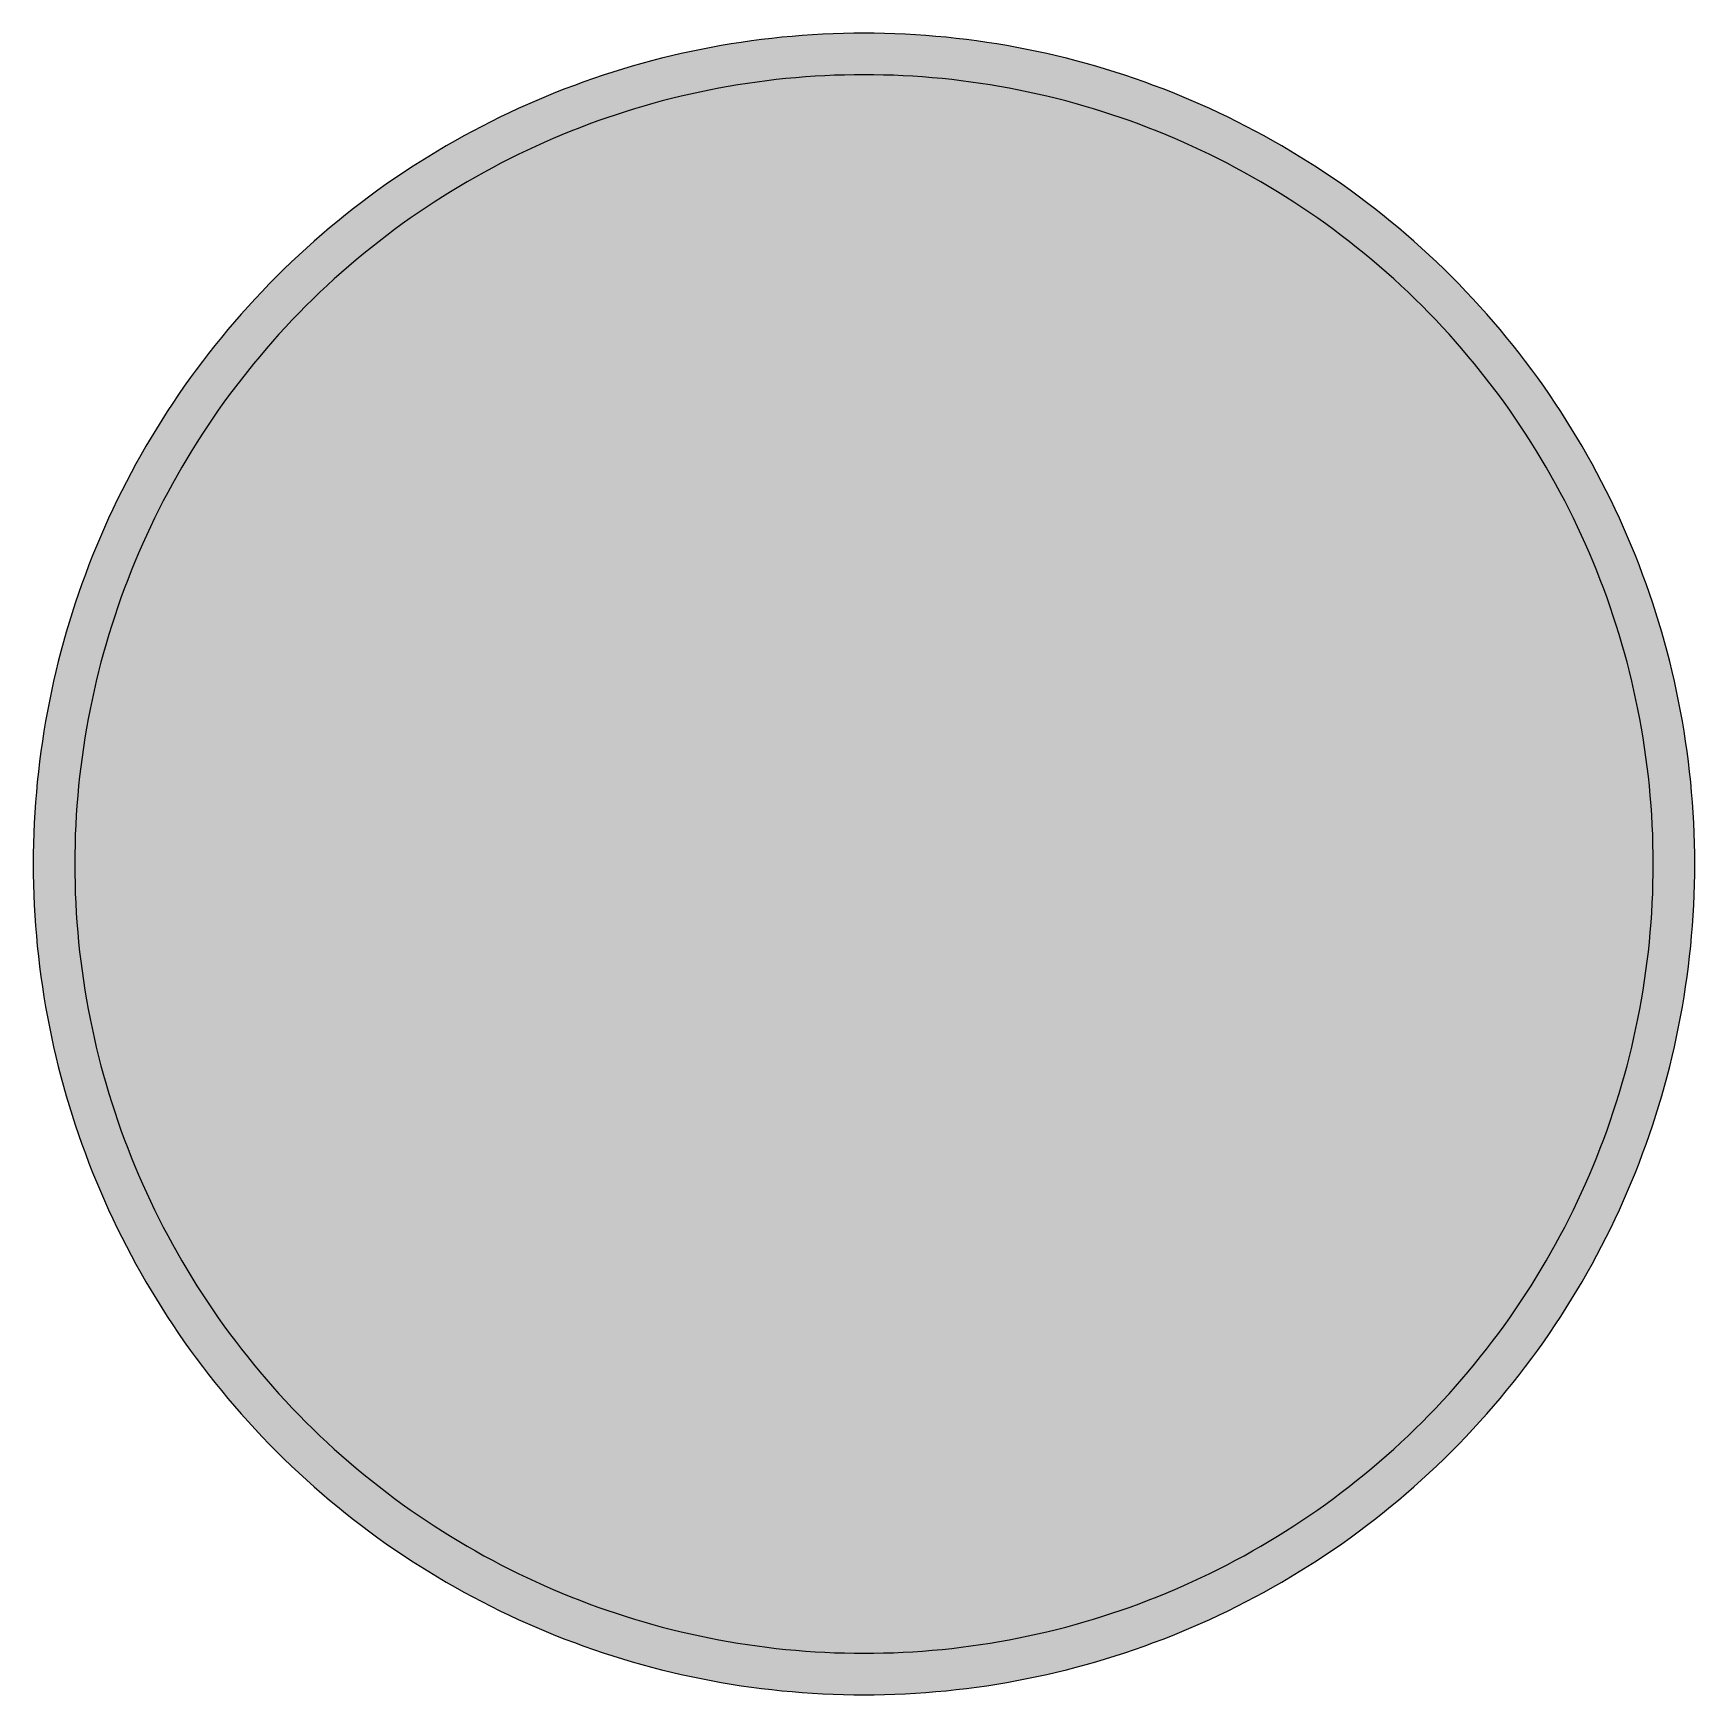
# Model space of a CAD drawing. Header units: millimetres. Extents: x 0 to 212, y 0 to 212.
import ezdxf

# ---------------------------------------------------------------- set-up
doc = ezdxf.new("R2010")
doc.units = ezdxf.units.MM

msp = doc.modelspace()

# ---------------------------------------------------------------- hatches: boundary and pattern name
for color, points in [(254, [(211.7189, 105.8869), (211.709, 107.2007), (211.6861, 108.5139), (211.6455, 109.8245), (211.5871, 111.1326), (211.5134, 112.4407), (211.4245, 113.7437), (211.3204, 115.0468), (211.201, 116.3447), (211.0638, 117.6426), (210.9114, 118.9355), (210.7413, 120.2258), (210.5584, 121.5136), (210.3577, 122.7988), (210.1418, 124.079), (209.9107, 125.3566), (209.6643, 126.6292), (209.4027, 127.8992), (209.1258, 129.1641), (208.8337, 130.4239), (208.5264, 131.6812), (208.2038, 132.936), (207.866, 134.1831), (207.5104, 135.4277), (207.1421, 136.6647), (206.7611, 137.8991), (206.3623, 139.1285), (205.9483, 140.3502), (205.5216, 141.5694), (205.0771, 142.781), (204.6199, 143.9901), (204.1474, 145.1915), (203.6623, 146.3853), (203.1619, 147.574), (202.6463, 148.7576), (202.1154, 149.9362), (201.5693, 151.1046), (201.0105, 152.2705), (200.439, 153.4262), (199.8523, 154.5768), (199.2503, 155.7198), (198.6356, 156.8577), (198.0057, 157.9855), (197.3605, 159.1081), (196.7052, 160.2232), (196.0321, 161.3281), (195.3489, 162.4279), (194.6504, 163.5176), (193.9366, 164.6022), (193.2102, 165.6766), (192.471, 166.7434), (191.7167, 167.8), (190.9521, 168.849), (190.1698, 169.8904), (189.3773, 170.9217), (188.5696, 171.9428), (187.7517, 172.9562), (186.9161, 173.9621), (186.0702, 174.9552), (185.2117, 175.9407), (184.338, 176.9161), (183.454, 177.8838), (182.5549, 178.8389), (181.643, 179.7837), (180.721, 180.7185), (179.7837, 181.643), (178.8389, 182.5549), (177.8838, 183.454), (176.9161, 184.338), (175.9407, 185.2117), (174.9552, 186.0702), (173.9621, 186.9161), (172.9562, 187.7492), (171.9428, 188.5696), (170.9217, 189.3773), (169.8904, 190.1698), (168.849, 190.9496), (167.8, 191.7167), (166.7408, 192.471), (165.6766, 193.2102), (164.6022, 193.9366), (163.5176, 194.6504), (162.4279, 195.3489), (161.3281, 196.0321), (160.2232, 196.7052), (159.1081, 197.3631), (157.9855, 198.0057), (156.8577, 198.6356), (155.7198, 199.2503), (154.5768, 199.8523), (153.4262, 200.439), (152.2705, 201.0131), (151.1046, 201.5719), (149.9362, 202.1154), (148.7576, 202.6463), (147.574, 203.1619), (146.3853, 203.6623), (145.1889, 204.15), (143.9875, 204.6199), (142.781, 205.0796), (141.5694, 205.5216), (140.3502, 205.9483), (139.1285, 206.3623), (137.8991, 206.7611), (136.6647, 207.1446), (135.4252, 207.5129), (134.1831, 207.866), (132.9334, 208.2038), (131.6812, 208.5264), (130.4239, 208.8337), (129.1641, 209.1284), (127.8966, 209.4052), (126.6292, 209.6668), (125.3541, 209.9132), (124.0765, 210.1444), (122.7963, 210.3603), (121.5136, 210.5584), (120.2258, 210.7438), (118.9355, 210.9114), (117.6401, 211.0638), (116.3447, 211.201), (115.0468, 211.3229), (113.7437, 211.4271), (112.4382, 211.516), (111.1326, 211.5896), (109.8245, 211.6455), (108.5113, 211.6861), (107.1982, 211.7115), (105.885, 211.7192), (104.5693, 211.7115), (103.2561, 211.6861), (101.9454, 211.6455), (100.6373, 211.5896), (99.3292, 211.516), (98.0262, 211.4271), (96.7232, 211.3229), (95.4253, 211.201), (94.1273, 211.0638), (92.8345, 210.9114), (91.5441, 210.7438), (90.2564, 210.5584), (88.9711, 210.3603), (87.691, 210.1444), (86.4133, 209.9132), (85.1408, 209.6668), (83.8708, 209.4052), (82.6059, 209.1284), (81.346, 208.8337), (80.0887, 208.5264), (78.834, 208.2038), (77.5868, 207.866), (76.3422, 207.5129), (75.1053, 207.1446), (73.8708, 206.7611), (72.6415, 206.3623), (71.4197, 205.9483), (70.2005, 205.5216), (68.9889, 205.0796), (67.7799, 204.6199), (66.5785, 204.15), (65.3847, 203.6623), (64.196, 203.1619), (63.0123, 202.6463), (61.8338, 202.1154), (60.6628, 201.5719), (59.4995, 201.0131), (58.3438, 200.439), (57.1932, 199.8523), (56.0502, 199.2503), (54.9123, 198.6356), (53.7845, 198.0057), (52.6618, 197.3631), (51.5468, 196.7052), (50.4419, 196.0321), (49.342, 195.3489), (48.2524, 194.6504), (47.1678, 193.9366), (46.0934, 193.2102), (45.0266, 192.471), (43.9699, 191.7167), (42.9209, 190.9496), (41.8795, 190.1698), (40.8483, 189.3773), (39.8272, 188.5696), (38.8137, 187.7492), (37.8079, 186.9161), (36.8148, 186.0702), (35.8292, 185.2117), (34.8539, 184.338), (33.8861, 183.454), (32.9311, 182.5549), (31.9862, 181.643), (31.049, 180.7185), (30.1269, 179.7837), (29.2151, 178.8389), (28.3159, 177.8838), (27.432, 176.9161), (26.5582, 175.9407), (25.6997, 174.9552), (24.8539, 173.9621), (24.0208, 172.9562), (23.2004, 171.9428), (22.3926, 170.9217), (21.6002, 169.8904), (20.8204, 168.849), (20.0533, 167.8), (19.2989, 166.7434), (18.5598, 165.6766), (17.8333, 164.6022), (17.1196, 163.5176), (16.4211, 162.4279), (15.7378, 161.3281), (15.0647, 160.2232), (14.4069, 159.1081), (13.7643, 157.9855), (13.1343, 156.8577), (12.5197, 155.7198), (11.9177, 154.5768), (11.3309, 153.4262), (10.7569, 152.2705), (10.1981, 151.1046), (9.6545, 149.9362), (9.1237, 148.7576), (8.6081, 147.574), (8.1077, 146.3853), (7.62, 145.1915), (7.1501, 143.9901), (6.6904, 142.781), (6.2484, 141.5694), (5.8217, 140.3502), (5.4077, 139.1285), (5.0089, 137.8991), (4.6253, 136.6647), (4.257, 135.4277), (3.904, 134.1831), (3.5662, 132.936), (3.2436, 131.6812), (2.9362, 130.4239), (2.6416, 129.1641), (2.3647, 127.8992), (2.1031, 126.6292), (1.8567, 125.3566), (1.6256, 124.079), (1.4097, 122.7988), (1.2116, 121.5136), (1.0262, 120.2258), (0.8585, 118.9355), (0.7061, 117.6426), (0.569, 116.3447), (0.447, 115.0468), (0.3429, 113.7437), (0.254, 112.4407), (0.1803, 111.1326), (0.1245, 109.8245), (0.0838, 108.5139), (0.0584, 107.2007), (0.0508, 105.885), (0.0584, 104.5718), (0.0838, 103.2586), (0.1245, 101.9454), (0.1803, 100.6373), (0.254, 99.3318), (0.3429, 98.0262), (0.447, 96.7232), (0.569, 95.4253), (0.7061, 94.1299), (0.8585, 92.8345), (1.0262, 91.5441), (1.2116, 90.2564), (1.4097, 88.9737), (1.6256, 87.6935), (1.8567, 86.4159), (2.1031, 85.1408), (2.3647, 83.8733), (2.6416, 82.6059), (2.9362, 81.346), (3.2436, 80.0887), (3.5662, 78.8365), (3.904, 77.5868), (4.257, 76.3448), (4.6253, 75.1053), (5.0089, 73.8708), (5.4077, 72.6415), (5.8217, 71.4197), (6.2484, 70.2005), (6.6904, 68.9889), (7.1501, 67.7824), (7.62, 66.581), (8.1077, 65.3847), (8.6081, 64.196), (9.1237, 63.0123), (9.6545, 61.8338), (10.1981, 60.6654), (10.7569, 59.4995), (11.3309, 58.3438), (11.9177, 57.1932), (12.5197, 56.0502), (13.1343, 54.9123), (13.7643, 53.7845), (14.4069, 52.6618), (15.0647, 51.5468), (15.7378, 50.4419), (16.4211, 49.342), (17.1196, 48.2524), (17.8333, 47.1678), (18.5598, 46.0934), (19.2989, 45.0291), (20.0533, 43.9699), (20.8204, 42.9209), (21.6002, 41.8795), (22.3926, 40.8483), (23.2004, 39.8272), (24.0208, 38.8137), (24.8539, 37.8079), (25.6997, 36.8148), (26.5582, 35.8292), (27.432, 34.8539), (28.3159, 33.8861), (29.2151, 32.9311), (30.1269, 31.9862), (31.049, 31.049), (31.9862, 30.1269), (32.9311, 29.2151), (33.8861, 28.3159), (34.8539, 27.432), (35.8292, 26.5582), (36.8148, 25.6997), (37.8079, 24.8539), (38.8137, 24.0182), (39.8272, 23.2004), (40.8483, 22.3926), (41.8795, 21.6002), (42.9209, 20.8178), (43.9699, 20.0533), (45.0266, 19.2989), (46.0934, 18.5598), (47.1678, 17.8333), (48.2524, 17.1196), (49.342, 16.4211), (50.4419, 15.7378), (51.5468, 15.0647), (52.6618, 14.4094), (53.7845, 13.7643), (54.9123, 13.1343), (56.0502, 12.5197), (57.1932, 11.9177), (58.3438, 11.3309), (59.4995, 10.7594), (60.6628, 10.2006), (61.8338, 9.6545), (63.0123, 9.1237), (64.196, 8.6081), (65.3847, 8.1077), (66.5785, 7.6225), (67.7799, 7.1501), (68.9889, 6.6929), (70.2005, 6.2484), (71.4197, 5.8217), (72.6415, 5.4077), (73.8708, 5.0089), (75.1053, 4.6279), (76.3422, 4.2596), (77.5868, 3.904), (78.834, 3.5662), (80.0887, 3.2436), (81.346, 2.9362), (82.6059, 2.6441), (83.8708, 2.3673), (85.1408, 2.1057), (86.4133, 1.8593), (87.691, 1.6281), (88.9711, 1.4122), (90.2564, 1.2116), (91.5441, 1.0287), (92.8345, 0.8585), (94.1273, 0.7061), (95.4253, 0.569), (96.7232, 0.4496), (98.0262, 0.3454), (99.3292, 0.2565), (100.6373, 0.1829), (101.9454, 0.1245), (103.2561, 0.0838), (104.5693, 0.061), (105.885, 0.0533), (107.1982, 0.061), (108.5113, 0.0838), (109.8245, 0.1245), (111.1326, 0.1829), (112.4382, 0.2565), (113.7437, 0.3454), (115.0468, 0.4496), (116.3447, 0.569), (117.6401, 0.7061), (118.9355, 0.8585), (120.2258, 1.0287), (121.5136, 1.2116), (122.7963, 1.4122), (124.0765, 1.6281), (125.3541, 1.8593), (126.6292, 2.1057), (127.8966, 2.3673), (129.1641, 2.6441), (130.4239, 2.9362), (131.6812, 3.2436), (132.9334, 3.5662), (134.1831, 3.904), (135.4252, 4.2596), (136.6647, 4.6279), (137.8991, 5.0089), (139.1285, 5.4077), (140.3502, 5.8217), (141.5694, 6.2484), (142.781, 6.6929), (143.9875, 7.1501), (145.1889, 7.6225), (146.3853, 8.1077), (147.574, 8.6081), (148.7576, 9.1237), (149.9362, 9.6545), (151.1046, 10.2006), (152.2705, 10.7594), (153.4262, 11.3309), (154.5768, 11.9177), (155.7198, 12.5197), (156.8577, 13.1343), (157.9855, 13.7643), (159.1081, 14.4094), (160.2232, 15.0647), (161.3281, 15.7378), (162.4279, 16.4211), (163.5176, 17.1196), (164.6022, 17.8333), (165.6766, 18.5598), (166.7408, 19.2989), (167.8, 20.0533), (168.849, 20.8178), (169.8904, 21.6002), (170.9217, 22.3926), (171.9428, 23.2004), (172.9562, 24.0182), (173.9621, 24.8539), (174.9552, 25.6997), (175.9407, 26.5582), (176.9161, 27.432), (177.8838, 28.3159), (178.8389, 29.2151), (179.7837, 30.1269), (180.721, 31.049), (181.643, 31.9862), (182.5549, 32.9311), (183.454, 33.8861), (184.338, 34.8539), (185.2117, 35.8292), (186.0702, 36.8148), (186.9161, 37.8079), (187.7517, 38.8137), (188.5696, 39.8272), (189.3773, 40.8483), (190.1698, 41.8795), (190.9521, 42.9209), (191.7167, 43.9699), (192.471, 45.0291), (193.2102, 46.0934), (193.9366, 47.1678), (194.6504, 48.2524), (195.3489, 49.342), (196.0321, 50.4419), (196.7052, 51.5468), (197.3605, 52.6618), (198.0057, 53.7845), (198.6356, 54.9123), (199.2503, 56.0502), (199.8523, 57.1932), (200.439, 58.3438), (201.0105, 59.4995), (201.5693, 60.6654), (202.1154, 61.8338), (202.6463, 63.0123), (203.1619, 64.196), (203.6623, 65.3847), (204.1474, 66.581), (204.6199, 67.7824), (205.0771, 68.9889), (205.5216, 70.2005), (205.9483, 71.4197), (206.3623, 72.6415), (206.7611, 73.8708), (207.1421, 75.1053), (207.5104, 76.3448), (207.866, 77.5868), (208.2038, 78.8365), (208.5264, 80.0887), (208.8337, 81.346), (209.1258, 82.6059), (209.4027, 83.8733), (209.6643, 85.1408), (209.9107, 86.4159), (210.1418, 87.6935), (210.3577, 88.9737), (210.5584, 90.2564), (210.7413, 91.5441), (210.9114, 92.8345), (211.0638, 94.1299), (211.201, 95.4253), (211.3204, 96.7232), (211.4245, 98.0262), (211.5134, 99.3318), (211.5871, 100.6373), (211.6455, 101.9454), (211.6861, 103.2586), (211.709, 104.5718), (211.7166, 105.885)]), (144, [(206.4272, 105.8869), (206.4182, 107.1347), (206.3953, 108.3818), (206.3572, 109.6264), (206.3013, 110.871), (206.2328, 112.1131), (206.1489, 113.3526), (206.0499, 114.5896), (205.933, 115.824), (205.8035, 117.0534), (205.6587, 118.2827), (205.4987, 119.5095), (205.3234, 120.7313), (205.1355, 121.953), (204.9297, 123.1697), (204.7113, 124.3813), (204.4776, 125.5928), (204.2287, 126.7968), (203.9645, 128.0008), (203.6877, 129.1971), (203.393, 130.3934), (203.0882, 131.5822), (202.7657, 132.7683), (202.4304, 133.9494), (202.0799, 135.1255), (201.7166, 136.2989), (201.3382, 137.4648), (200.9445, 138.6281), (200.5381, 139.7864), (200.119, 140.937), (199.6846, 142.0851), (199.2351, 143.2255), (198.7728, 144.3609), (198.2978, 145.4912), (197.8076, 146.6139), (197.3047, 147.734), (196.7865, 148.844), (196.2556, 149.9514), (195.7121, 151.0513), (195.1533, 152.1435), (194.5818, 153.2306), (193.9976, 154.3101), (193.4007, 155.382), (192.7885, 156.4462), (192.1637, 157.5054), (191.5262, 158.557), (190.8759, 159.6009), (190.2104, 160.6372), (189.5348, 161.6659), (188.8439, 162.687), (188.1429, 163.7005), (187.4266, 164.7038), (186.6976, 165.702), (185.9559, 166.69), (185.2041, 167.6705), (184.437, 168.6408), (183.6572, 169.6034), (182.8673, 170.5585), (182.0621, 171.5033), (181.2468, 172.4381), (180.4162, 173.3652), (179.5755, 174.2846), (178.722, 175.1914), (177.8559, 176.0906), (176.9796, 176.9796), (176.0906, 177.8559), (175.1914, 178.722), (174.2846, 179.5755), (173.3652, 180.4162), (172.4381, 181.2442), (171.5033, 182.0621), (170.5585, 182.8648), (169.6034, 183.6572), (168.6408, 184.437), (167.6705, 185.2041), (166.69, 185.9559), (165.702, 186.6976), (164.7038, 187.4266), (163.7005, 188.1429), (162.687, 188.8439), (161.6659, 189.5348), (160.6372, 190.2104), (159.6009, 190.8759), (158.557, 191.5262), (157.5054, 192.1637), (156.4462, 192.7885), (155.382, 193.4007), (154.3075, 193.9976), (153.228, 194.5818), (152.1435, 195.1533), (151.0487, 195.7121), (149.9514, 196.2556), (148.844, 196.7865), (147.734, 197.3047), (146.6139, 197.8076), (145.4912, 198.2978), (144.3609, 198.7728), (143.2255, 199.2351), (142.0825, 199.6846), (140.937, 200.119), (139.7838, 200.5406), (138.6281, 200.947), (137.4648, 201.3382), (136.2989, 201.7166), (135.1255, 202.0824), (133.9494, 202.4304), (132.7683, 202.7657), (131.5822, 203.0882), (130.3909, 203.3956), (129.1971, 203.6877), (127.9982, 203.9645), (126.7968, 204.2287), (125.5903, 204.4776), (124.3813, 204.7113), (123.1671, 204.9323), (121.9505, 205.1355), (120.7313, 205.326), (119.5095, 205.5012), (118.2827, 205.6613), (117.0534, 205.806), (115.8215, 205.9356), (114.587, 206.0499), (113.35, 206.1489), (112.1105, 206.2353), (110.871, 206.3039), (109.6264, 206.3572), (108.3818, 206.3953), (107.1347, 206.4207), (105.885, 206.4283), (104.6353, 206.4207), (103.3882, 206.3953), (102.1436, 206.3572), (100.899, 206.3039), (99.6569, 206.2353), (98.4174, 206.1489), (97.1804, 206.0499), (95.946, 205.9356), (94.7166, 205.806), (93.4872, 205.6613), (92.2604, 205.5012), (91.0387, 205.326), (89.8169, 205.1355), (88.6003, 204.9323), (87.3887, 204.7113), (86.1771, 204.4776), (84.9732, 204.2287), (83.7692, 203.9645), (82.5729, 203.6877), (81.3765, 203.3956), (80.1878, 203.0882), (79.0016, 202.7657), (77.8205, 202.4304), (76.6445, 202.0824), (75.471, 201.7166), (74.3052, 201.3382), (73.1418, 200.947), (71.9836, 200.5406), (70.833, 200.119), (69.6849, 199.6846), (68.5444, 199.2351), (67.4091, 198.7728), (66.2788, 198.2978), (65.1561, 197.8076), (64.0359, 197.3047), (62.926, 196.7865), (61.8185, 196.2556), (60.7187, 195.7121), (59.6265, 195.1533), (58.5394, 194.5818), (57.4599, 193.9976), (56.388, 193.4007), (55.3237, 192.7885), (54.2646, 192.1637), (53.213, 191.5262), (52.1691, 190.8759), (51.1327, 190.2104), (50.104, 189.5348), (49.083, 188.8439), (48.0695, 188.1429), (47.0662, 187.4266), (46.068, 186.6976), (45.0799, 185.9559), (44.0995, 185.2041), (43.1292, 184.437), (42.1665, 183.6572), (41.2115, 182.8648), (40.2666, 182.0621), (39.3319, 181.2442), (38.4048, 180.4162), (37.4853, 179.5755), (36.5785, 178.722), (35.6794, 177.8559), (34.7904, 176.9796), (33.9141, 176.0906), (33.0479, 175.1914), (32.1945, 174.2846), (31.3538, 173.3652), (30.5257, 172.4381), (29.7078, 171.5033), (28.9052, 170.5585), (28.1127, 169.6034), (27.3329, 168.6408), (26.5659, 167.6705), (25.814, 166.69), (25.0723, 165.702), (24.3434, 164.7038), (23.6271, 163.7005), (22.926, 162.687), (22.2352, 161.6659), (21.5595, 160.6372), (20.894, 159.6009), (20.2438, 158.557), (19.6063, 157.5054), (18.9814, 156.4462), (18.3693, 155.382), (17.7724, 154.3101), (17.1882, 153.2306), (16.6167, 152.1435), (16.0579, 151.0513), (15.5143, 149.9514), (14.9835, 148.844), (14.4653, 147.734), (13.9624, 146.6139), (13.4722, 145.4912), (12.9972, 144.3609), (12.5349, 143.2255), (12.0853, 142.0851), (11.651, 140.937), (11.2293, 139.7864), (10.8229, 138.6281), (10.4318, 137.4648), (10.0533, 136.2989), (9.6876, 135.1255), (9.3396, 133.9494), (9.0043, 132.7683), (8.6817, 131.5822), (8.3744, 130.3934), (8.0823, 129.1971), (7.8054, 128.0008), (7.5413, 126.7968), (7.2923, 125.5928), (7.0587, 124.3813), (6.8377, 123.1697), (6.6345, 121.953), (6.444, 120.7313), (6.2687, 119.5095), (6.1087, 118.2827), (5.9639, 117.0534), (5.8344, 115.824), (5.7201, 114.5896), (5.621, 113.3526), (5.5347, 112.1131), (5.4661, 110.871), (5.4127, 109.6264), (5.3746, 108.3818), (5.3492, 107.1347), (5.3416, 105.885), (5.3492, 104.6353), (5.3746, 103.3882), (5.4127, 102.1436), (5.4661, 100.899), (5.5347, 99.6594), (5.621, 98.4199), (5.7201, 97.1829), (5.8344, 95.9485), (5.9639, 94.7166), (6.1087, 93.4872), (6.2687, 92.2604), (6.444, 91.0387), (6.6345, 89.8195), (6.8377, 88.6028), (7.0587, 87.3887), (7.2923, 86.1797), (7.5413, 84.9732), (7.8054, 83.7717), (8.0823, 82.5729), (8.3744, 81.3791), (8.6817, 80.1878), (9.0043, 79.0016), (9.3396, 77.8205), (9.6876, 76.6445), (10.0533, 75.471), (10.4318, 74.3052), (10.8229, 73.1418), (11.2293, 71.9861), (11.651, 70.833), (12.0853, 69.6874), (12.5349, 68.5444), (12.9972, 67.4091), (13.4722, 66.2788), (13.9624, 65.1561), (14.4653, 64.0359), (14.9835, 62.926), (15.5143, 61.8185), (16.0579, 60.7212), (16.6167, 59.6265), (17.1882, 58.5419), (17.7724, 57.4624), (18.3693, 56.388), (18.9814, 55.3237), (19.6063, 54.2646), (20.2438, 53.213), (20.894, 52.1691), (21.5595, 51.1327), (22.2352, 50.104), (22.926, 49.083), (23.6271, 48.0695), (24.3434, 47.0662), (25.0723, 46.068), (25.814, 45.0799), (26.5659, 44.0995), (27.3329, 43.1292), (28.1127, 42.1665), (28.9052, 41.2115), (29.7078, 40.2666), (30.5257, 39.3319), (31.3538, 38.4048), (32.1945, 37.4853), (33.0479, 36.5785), (33.9141, 35.6794), (34.7904, 34.7904), (35.6794, 33.9141), (36.5785, 33.0479), (37.4853, 32.1945), (38.4048, 31.3538), (39.3319, 30.5232), (40.2666, 29.7078), (41.2115, 28.9027), (42.1665, 28.1127), (43.1292, 27.3329), (44.0995, 26.5659), (45.0799, 25.814), (46.068, 25.0723), (47.0662, 24.3434), (48.0695, 23.6271), (49.083, 22.926), (50.104, 22.2352), (51.1327, 21.5595), (52.1691, 20.894), (53.213, 20.2438), (54.2646, 19.6063), (55.3237, 18.9814), (56.388, 18.3693), (57.4599, 17.7724), (58.5394, 17.1882), (59.6265, 16.6167), (60.7187, 16.0579), (61.8185, 15.5143), (62.926, 14.9835), (64.0359, 14.4653), (65.1561, 13.9624), (66.2788, 13.4722), (67.4091, 12.9972), (68.5444, 12.5349), (69.6849, 12.0853), (70.833, 11.651), (71.9836, 11.2319), (73.1418, 10.8255), (74.3052, 10.4318), (75.471, 10.0533), (76.6445, 9.6901), (77.8205, 9.3396), (79.0016, 9.0043), (80.1878, 8.6817), (81.3765, 8.3769), (82.5729, 8.0823), (83.7692, 7.8054), (84.9732, 7.5413), (86.1771, 7.2923), (87.3887, 7.0587), (88.6003, 6.8402), (89.8169, 6.6345), (91.0387, 6.4465), (92.2604, 6.2713), (93.4872, 6.1112), (94.7166, 5.9665), (95.946, 5.8369), (97.1804, 5.7201), (98.4174, 5.621), (99.6569, 5.5372), (100.899, 5.4686), (102.1436, 5.4127), (103.3882, 5.3746), (104.6353, 5.3518), (105.885, 5.3442), (107.1347, 5.3518), (108.3818, 5.3746), (109.6264, 5.4127), (110.871, 5.4686), (112.1105, 5.5372), (113.35, 5.621), (114.587, 5.7201), (115.8215, 5.8369), (117.0534, 5.9665), (118.2827, 6.1112), (119.5095, 6.2713), (120.7313, 6.4465), (121.9505, 6.6345), (123.1671, 6.8402), (124.3813, 7.0587), (125.5903, 7.2923), (126.7968, 7.5413), (127.9982, 7.8054), (129.1971, 8.0823), (130.3909, 8.3769), (131.5822, 8.6817), (132.7683, 9.0043), (133.9494, 9.3396), (135.1255, 9.6901), (136.2989, 10.0533), (137.4648, 10.4318), (138.6281, 10.8255), (139.7838, 11.2319), (140.937, 11.651), (142.0825, 12.0853), (143.2255, 12.5349), (144.3609, 12.9972), (145.4912, 13.4722), (146.6139, 13.9624), (147.734, 14.4653), (148.844, 14.9835), (149.9514, 15.5143), (151.0487, 16.0579), (152.1435, 16.6167), (153.228, 17.1882), (154.3075, 17.7724), (155.382, 18.3693), (156.4462, 18.9814), (157.5054, 19.6063), (158.557, 20.2438), (159.6009, 20.894), (160.6372, 21.5595), (161.6659, 22.2352), (162.687, 22.926), (163.7005, 23.6271), (164.7038, 24.3434), (165.702, 25.0723), (166.69, 25.814), (167.6705, 26.5659), (168.6408, 27.3329), (169.6034, 28.1127), (170.5585, 28.9027), (171.5033, 29.7078), (172.4381, 30.5232), (173.3652, 31.3538), (174.2846, 32.1945), (175.1914, 33.0479), (176.0906, 33.9141), (176.9796, 34.7904), (177.8559, 35.6794), (178.722, 36.5785), (179.5755, 37.4853), (180.4162, 38.4048), (181.2468, 39.3319), (182.0621, 40.2666), (182.8673, 41.2115), (183.6572, 42.1665), (184.437, 43.1292), (185.2041, 44.0995), (185.9559, 45.0799), (186.6976, 46.068), (187.4266, 47.0662), (188.1429, 48.0695), (188.8439, 49.083), (189.5348, 50.104), (190.2104, 51.1327), (190.8759, 52.1691), (191.5262, 53.213), (192.1637, 54.2646), (192.7885, 55.3237), (193.4007, 56.388), (193.9976, 57.4624), (194.5818, 58.5419), (195.1533, 59.6265), (195.7121, 60.7212), (196.2556, 61.8185), (196.7865, 62.926), (197.3047, 64.0359), (197.8076, 65.1561), (198.2978, 66.2788), (198.7728, 67.4091), (199.2351, 68.5444), (199.6846, 69.6874), (200.119, 70.833), (200.5381, 71.9861), (200.9445, 73.1418), (201.3382, 74.3052), (201.7166, 75.471), (202.0799, 76.6445), (202.4304, 77.8205), (202.7657, 79.0016), (203.0882, 80.1878), (203.393, 81.3791), (203.6877, 82.5729), (203.9645, 83.7717), (204.2287, 84.9732), (204.4776, 86.1797), (204.7113, 87.3887), (204.9297, 88.6028), (205.1355, 89.8195), (205.3234, 91.0387), (205.4987, 92.2604), (205.6587, 93.4872), (205.8035, 94.7166), (205.933, 95.9485), (206.0499, 97.1829), (206.1489, 98.4199), (206.2328, 99.6594), (206.3013, 100.899), (206.3572, 102.1436), (206.3953, 103.3882), (206.4182, 104.6353), (206.4258, 105.885)])]:
    msp.add_hatch(color=color).paths.add_polyline_path(points)
h = msp.add_hatch(color=254)
edge = h.paths.add_edge_path()
edge.add_line((76.6685, 147.5214), (76.8477, 147.5207))
edge.add_line((76.8477, 147.5207), (77.028, 147.5181))
edge.add_line((77.028, 147.5181), (77.2084, 147.5156))
edge.add_line((77.2084, 147.5156), (77.3887, 147.513))
edge.add_line((77.3887, 147.513), (77.5691, 147.508))
edge.add_line((77.5691, 147.508), (77.7494, 147.5029))
edge.add_line((77.7494, 147.5029), (77.9272, 147.4978))
edge.add_line((77.9272, 147.4978), (78.1075, 147.4902))
edge.add_line((78.1075, 147.4902), (78.2879, 147.4826))
edge.add_line((78.2879, 147.4826), (78.4682, 147.4749))
edge.add_line((78.4682, 147.4749), (78.6486, 147.4648))
edge.add_line((78.6486, 147.4648), (78.8289, 147.4521))
edge.add_line((78.8289, 147.4521), (79.0092, 147.4394))
edge.add_line((79.0092, 147.4394), (79.1896, 147.4267))
edge.add_line((79.1896, 147.4267), (79.3699, 147.414))
edge.add_line((79.3699, 147.414), (79.5528, 147.3962))
edge.add_line((79.5528, 147.3962), (79.7331, 147.381))
edge.add_line((79.7331, 147.381), (79.916, 147.3632))
edge.add_line((79.916, 147.3632), (80.0989, 147.3429))
edge.add_line((80.0989, 147.3429), (80.2818, 147.3251))
edge.add_line((80.2818, 147.3251), (80.4647, 147.3022))
edge.add_line((80.4647, 147.3022), (80.6475, 147.2794))
edge.add_line((80.6475, 147.2794), (80.833, 147.2565))
edge.add_line((80.833, 147.2565), (81.0184, 147.2311))
edge.add_line((81.0184, 147.2311), (81.2038, 147.2057))
edge.add_line((81.2038, 147.2057), (81.3892, 147.1778))
edge.add_line((81.3892, 147.1778), (81.5746, 147.1473))
edge.add_line((81.5746, 147.1473), (81.7626, 147.1168))
edge.add_line((81.7626, 147.1168), (81.9506, 147.0863))
edge.add_line((81.9506, 147.0863), (82.1411, 147.0533))
edge.add_line((82.1411, 147.0533), (82.329, 147.0177))
edge.add_line((82.329, 147.0177), (82.5195, 146.9822))
edge.add_line((82.5195, 146.9822), (82.7126, 146.9466))
edge.add_line((82.7126, 146.9466), (82.9031, 146.906))
edge.add_line((82.9031, 146.906), (83.0986, 146.8679))
edge.add_line((83.0986, 146.8679), (83.2917, 146.8247))
edge.add_line((83.2917, 146.8247), (83.4873, 146.7815))
edge.add_line((83.4873, 146.7815), (83.6828, 146.7383))
edge.add_line((83.6828, 146.7383), (83.881, 146.6926))
edge.add_line((83.881, 146.6926), (84.0791, 146.6444))
edge.add_line((84.0791, 146.6444), (84.2797, 146.5961))
edge.add_line((84.2797, 146.5961), (84.4804, 146.5453))
edge.add_line((84.4804, 146.5453), (84.6811, 146.492))
edge.add_line((84.6811, 146.492), (84.8843, 146.4386))
edge.add_line((84.8843, 146.4386), (85.09, 146.3827))
edge.add_line((85.09, 146.3827), (85.2957, 146.3269))
edge.add_line((85.2957, 146.3269), (85.5015, 146.2684))
edge.add_line((85.5015, 146.2684), (85.7098, 146.2075))
edge.add_line((85.7098, 146.2075), (85.9206, 146.1465))
edge.add_line((85.9206, 146.1465), (86.1314, 146.0805))
edge.add_line((86.1314, 146.0805), (86.3448, 146.017))
edge.add_line((86.3448, 146.017), (86.5607, 145.9484))
edge.add_line((86.5607, 145.9484), (86.7766, 145.8798))
edge.add_line((86.7766, 145.8798), (86.9925, 145.8087))
edge.add_line((86.9925, 145.8087), (87.2109, 145.7376))
edge.add_line((87.2109, 145.7376), (87.4319, 145.6614))
edge.add_line((87.4319, 145.6614), (87.6554, 145.5852))
edge.add_line((87.6554, 145.5852), (87.8789, 145.509))
edge.add_line((87.8789, 145.509), (88.105, 145.4277))
edge.add_line((88.105, 145.4277), (88.3336, 145.3464))
edge.add_line((88.3336, 145.3464), (88.5622, 145.2626))
edge.add_line((88.5622, 145.2626), (88.7933, 145.1788))
edge.add_line((88.7933, 145.1788), (89.027, 145.0899))
edge.add_line((89.027, 145.0899), (89.2632, 145.001))
edge.add_line((89.2632, 145.001), (93.708, 155.3736))
edge.add_line((93.708, 155.3736), (93.5253, 155.4556))
edge.add_line((93.5253, 155.4556), (93.3425, 155.5394))
edge.add_line((93.3425, 155.5394), (93.1545, 155.6233))
edge.add_line((93.1545, 155.6233), (92.9665, 155.7096))
edge.add_line((92.9665, 155.7096), (92.776, 155.7934))
edge.add_line((92.776, 155.7934), (92.583, 155.8773))
edge.add_line((92.583, 155.8773), (92.3874, 155.9636))
edge.add_line((92.3874, 155.9636), (92.1893, 156.0474))
edge.add_line((92.1893, 156.0474), (91.9886, 156.1338))
edge.add_line((91.9886, 156.1338), (91.7854, 156.2176))
edge.add_line((91.7854, 156.2176), (91.5797, 156.304))
edge.add_line((91.5797, 156.304), (91.3714, 156.3878))
edge.add_line((91.3714, 156.3878), (91.1581, 156.4742))
edge.add_line((91.1581, 156.4742), (90.9447, 156.558))
edge.add_line((90.9447, 156.558), (90.7288, 156.6418))
edge.add_line((90.7288, 156.6418), (90.5078, 156.7256))
edge.add_line((90.5078, 156.7256), (90.2843, 156.8069))
edge.add_line((90.2843, 156.8069), (90.0582, 156.8907))
edge.add_line((90.0582, 156.8907), (89.8296, 156.972))
edge.add_line((89.8296, 156.972), (89.5985, 157.0533))
edge.add_line((89.5985, 157.0533), (89.3623, 157.1346))
edge.add_line((89.3623, 157.1346), (89.1261, 157.2158))
edge.add_line((89.1261, 157.2158), (88.8848, 157.2946))
edge.add_line((88.8848, 157.2946), (88.6384, 157.3733))
edge.add_line((88.6384, 157.3733), (88.392, 157.4521))
edge.add_line((88.392, 157.4521), (88.1405, 157.5283))
edge.add_line((88.1405, 157.5283), (87.884, 157.6045))
edge.add_line((87.884, 157.6045), (87.6275, 157.6781))
edge.add_line((87.6275, 157.6781), (87.3658, 157.7518))
edge.add_line((87.3658, 157.7518), (87.0991, 157.8254))
edge.add_line((87.0991, 157.8254), (86.8299, 157.8966))
edge.add_line((86.8299, 157.8966), (86.5581, 157.9651))
edge.add_line((86.5581, 157.9651), (86.2813, 158.0337))
edge.add_line((86.2813, 158.0337), (86.0019, 158.1023))
edge.add_line((86.0019, 158.1023), (85.7174, 158.1683))
edge.add_line((85.7174, 158.1683), (85.4304, 158.2318))
edge.add_line((85.4304, 158.2318), (85.1383, 158.2953))
edge.add_line((85.1383, 158.2953), (84.8436, 158.3563))
edge.add_line((84.8436, 158.3563), (84.5439, 158.4173))
edge.add_line((84.5439, 158.4173), (84.2416, 158.4757))
edge.add_line((84.2416, 158.4757), (83.9343, 158.5316))
edge.add_line((83.9343, 158.5316), (83.6219, 158.5874))
edge.add_line((83.6219, 158.5874), (83.3069, 158.6382))
edge.add_line((83.3069, 158.6382), (82.9869, 158.689))
edge.add_line((82.9869, 158.689), (82.6618, 158.7398))
edge.add_line((82.6618, 158.7398), (82.3341, 158.7856))
edge.add_line((82.3341, 158.7856), (82.0014, 158.8313))
edge.add_line((82.0014, 158.8313), (81.6635, 158.8745))
edge.add_line((81.6635, 158.8745), (81.3232, 158.9151))
edge.add_line((81.3232, 158.9151), (80.9752, 158.9532))
edge.add_line((80.9752, 158.9532), (80.6247, 158.9888))
edge.add_line((80.6247, 158.9888), (80.2691, 159.0218))
edge.add_line((80.2691, 159.0218), (79.9109, 159.0548))
edge.add_line((79.9109, 159.0548), (79.5452, 159.0827))
edge.add_line((79.5452, 159.0827), (79.1769, 159.1081))
edge.add_line((79.1769, 159.1081), (78.801, 159.1335))
edge.add_line((78.801, 159.1335), (78.4225, 159.1539))
edge.add_line((78.4225, 159.1539), (78.039, 159.1716))
edge.add_line((78.039, 159.1716), (77.6503, 159.1894))
edge.add_line((77.6503, 159.1894), (77.2566, 159.2021))
edge.add_line((77.2566, 159.2021), (76.8579, 159.2123))
edge.add_line((76.8579, 159.2123), (76.454, 159.2199))
edge.add_line((76.454, 159.2199), (76.0451, 159.225))
edge.add_line((76.0451, 159.225), (75.631, 159.225))
edge.add_line((75.631, 159.225), (74.4296, 159.2047))
edge.add_line((74.4296, 159.2047), (73.246, 159.1437))
edge.add_line((73.246, 159.1437), (72.0801, 159.0421))
edge.add_line((72.0801, 159.0421), (70.9295, 158.8999))
edge.add_line((70.9295, 158.8999), (69.7967, 158.7195))
edge.add_line((69.7967, 158.7195), (68.6791, 158.5011))
edge.add_line((68.6791, 158.5011), (67.5792, 158.2445))
edge.add_line((67.5792, 158.2445), (66.4972, 157.9499))
edge.add_line((66.4972, 157.9499), (65.4304, 157.6197))
edge.add_line((65.4304, 157.6197), (64.3839, 157.2514))
edge.add_line((64.3839, 157.2514), (63.3527, 156.845))
edge.add_line((63.3527, 156.845), (62.3392, 156.4056))
edge.add_line((62.3392, 156.4056), (61.341, 155.9331))
edge.add_line((61.341, 155.9331), (60.3631, 155.4226))
edge.add_line((60.3631, 155.4226), (59.4004, 154.879))
edge.add_line((59.4004, 154.879), (58.4581, 154.3025))
edge.add_line((58.4581, 154.3025), (57.531, 153.6929))
edge.add_line((57.531, 153.6929), (56.6217, 153.0528))
edge.add_line((56.6217, 153.0528), (55.7327, 152.3797))
edge.add_line((55.7327, 152.3797), (54.8589, 151.6736))
edge.add_line((54.8589, 151.6736), (54.0055, 150.9395))
edge.add_line((54.0055, 150.9395), (53.1673, 150.1724))
edge.add_line((53.1673, 150.1724), (52.3494, 149.3774))
edge.add_line((52.3494, 149.3774), (51.5493, 148.5519))
edge.add_line((51.5493, 148.5519), (50.767, 147.6985))
edge.add_line((50.767, 147.6985), (50.005, 146.8171))
edge.add_line((50.005, 146.8171), (49.2582, 145.9078))
edge.add_line((49.2582, 145.9078), (48.5318, 144.9705))
edge.add_line((48.5318, 144.9705), (47.8231, 144.0078))
edge.add_line((47.8231, 144.0078), (47.1348, 143.0172))
edge.add_line((47.1348, 143.0172), (46.4642, 142.0038))
edge.add_line((46.4642, 142.0038), (45.8114, 140.9624))
edge.add_line((45.8114, 140.9624), (45.179, 139.8981))
edge.add_line((45.179, 139.8981), (44.5643, 138.811))
edge.add_line((44.5643, 138.811), (43.9699, 137.6985))
edge.add_line((43.9699, 137.6985), (43.3934, 136.5631))
edge.add_line((43.3934, 136.5631), (42.8371, 135.4074))
edge.add_line((42.8371, 135.4074), (42.2986, 134.2263))
edge.add_line((42.2986, 134.2263), (41.7805, 133.0274))
edge.add_line((41.7805, 133.0274), (41.2826, 131.8057))
edge.add_line((41.2826, 131.8057), (40.8026, 130.5636))
edge.add_line((40.8026, 130.5636), (40.3428, 129.3012))
edge.add_line((40.3428, 129.3012), (39.9034, 128.0211))
edge.add_line((39.9034, 128.0211), (39.4843, 126.7206))
edge.add_line((39.4843, 126.7206), (39.083, 125.4023))
edge.add_line((39.083, 125.4023), (38.702, 124.0663))
edge.add_line((38.702, 124.0663), (38.3413, 122.715))
edge.add_line((38.3413, 122.715), (38.0009, 121.346))
edge.add_line((38.0009, 121.346), (37.6809, 119.9591))
edge.add_line((37.6809, 119.9591), (37.3786, 118.557))
edge.add_line((37.3786, 118.557), (37.0992, 117.1423))
edge.add_line((37.0992, 117.1423), (36.8376, 115.7097))
edge.add_line((36.8376, 115.7097), (36.5989, 114.2644))
edge.add_line((36.5989, 114.2644), (36.3804, 112.8065))
edge.add_line((36.3804, 112.8065), (36.1823, 111.3333))
edge.add_line((36.1823, 111.3333), (36.002, 109.8499))
edge.add_line((36.002, 109.8499), (35.8445, 108.3539))
edge.add_line((35.8445, 108.3539), (35.7099, 106.8451))
edge.add_line((35.7099, 106.8451), (35.593, 105.3262))
edge.add_line((35.593, 105.3262), (35.499, 103.7971))
edge.add_line((35.499, 103.7971), (35.4228, 102.2579))
edge.add_line((35.4228, 102.2579), (35.372, 100.711))
edge.add_line((35.372, 100.711), (35.339, 99.1514))
edge.add_line((35.339, 99.1514), (35.3289, 97.5868))
edge.add_line((35.3289, 97.5868), (35.3339, 96.4311))
edge.add_line((35.3339, 96.4311), (35.3517, 95.2805))
edge.add_line((35.3517, 95.2805), (35.3797, 94.1375))
edge.add_line((35.3797, 94.1375), (35.4203, 93.0046))
edge.add_line((35.4203, 93.0046), (35.4736, 91.8769))
edge.add_line((35.4736, 91.8769), (35.5397, 90.7593))
edge.add_line((35.5397, 90.7593), (35.6159, 89.6493))
edge.add_line((35.6159, 89.6493), (35.7073, 88.5469))
edge.add_line((35.7073, 88.5469), (35.8115, 87.4573))
edge.add_line((35.8115, 87.4573), (35.9283, 86.3752))
edge.add_line((35.9283, 86.3752), (36.0578, 85.3034))
edge.add_line((36.0578, 85.3034), (36.2001, 84.2416))
edge.add_line((36.2001, 84.2416), (36.3576, 83.1926))
edge.add_line((36.3576, 83.1926), (36.5277, 82.1538))
edge.add_line((36.5277, 82.1538), (36.7132, 81.1251))
edge.add_line((36.7132, 81.1251), (36.9113, 80.1116))
edge.add_line((36.9113, 80.1116), (37.1272, 79.1083))
edge.add_line((37.1272, 79.1083), (37.3558, 78.1177))
edge.add_line((37.3558, 78.1177), (37.5996, 77.1398))
edge.add_line((37.5996, 77.1398), (37.8587, 76.1771))
edge.add_line((37.8587, 76.1771), (38.1305, 75.2272))
edge.add_line((38.1305, 75.2272), (38.4226, 74.2899))
edge.add_line((38.4226, 74.2899), (38.7274, 73.3679))
edge.add_line((38.7274, 73.3679), (39.0474, 72.4611))
edge.add_line((39.0474, 72.4611), (39.3852, 71.5696))
edge.add_line((39.3852, 71.5696), (39.7408, 70.6958))
edge.add_line((39.7408, 70.6958), (40.1117, 69.8348))
edge.add_line((40.1117, 69.8348), (40.4978, 68.9915))
edge.add_line((40.4978, 68.9915), (40.9016, 68.1634))
edge.add_line((40.9016, 68.1634), (41.3233, 67.3532))
edge.add_line((41.3233, 67.3532), (41.7627, 66.5607))
edge.add_line((41.7627, 66.5607), (42.2199, 65.786))
edge.add_line((42.2199, 65.786), (42.6923, 65.0316))
edge.add_line((42.6923, 65.0316), (43.1851, 64.2925))
edge.add_line((43.1851, 64.2925), (43.6956, 63.5737))
edge.add_line((43.6956, 63.5737), (44.2239, 62.8726))
edge.add_line((44.2239, 62.8726), (44.7726, 62.1919))
edge.add_line((44.7726, 62.1919), (45.339, 61.5315))
edge.add_line((45.339, 61.5315), (45.9232, 60.8914))
edge.add_line((45.9232, 60.8914), (46.5277, 60.2717))
edge.add_line((46.5277, 60.2717), (47.1526, 59.6748))
edge.add_line((47.1526, 59.6748), (47.7977, 59.0956))
edge.add_line((47.7977, 59.0956), (48.4607, 58.5419))
edge.add_line((48.4607, 58.5419), (49.1439, 58.0085))
edge.add_line((49.1439, 58.0085), (49.8475, 57.498))
edge.add_line((49.8475, 57.498), (50.5714, 57.0078))
edge.add_line((50.5714, 57.0078), (51.3156, 56.5429))
edge.add_line((51.3156, 56.5429), (52.0827, 56.1035))
edge.add_line((52.0827, 56.1035), (52.8676, 55.6844))
edge.add_line((52.8676, 55.6844), (53.6753, 55.2933))
edge.add_line((53.6753, 55.2933), (54.5059, 54.925))
edge.add_line((54.5059, 54.925), (55.3568, 54.5795))
edge.add_line((55.3568, 54.5795), (56.2305, 54.262))
edge.add_line((56.2305, 54.262), (57.1246, 53.9699))
edge.add_line((57.1246, 53.9699), (58.0415, 53.7058))
edge.add_line((58.0415, 53.7058), (58.9813, 53.4645))
edge.add_line((58.9813, 53.4645), (59.944, 53.2511))
edge.add_line((59.944, 53.2511), (60.9295, 53.0657))
edge.add_line((60.9295, 53.0657), (61.9379, 52.9082))
edge.add_line((61.9379, 52.9082), (62.9691, 52.7787))
edge.add_line((62.9691, 52.7787), (64.0258, 52.6771))
edge.add_line((64.0258, 52.6771), (65.1053, 52.6034))
edge.add_line((65.1053, 52.6034), (66.2076, 52.5602))
edge.add_line((66.2076, 52.5602), (67.3329, 52.545))
edge.add_line((67.3329, 52.545), (68.1507, 52.5526))
edge.add_line((68.1507, 52.5526), (68.961, 52.578))
edge.add_line((68.961, 52.578), (69.7662, 52.6212))
edge.add_line((69.7662, 52.6212), (70.5637, 52.6821))
edge.add_line((70.5637, 52.6821), (71.3562, 52.7609))
edge.add_line((71.3562, 52.7609), (72.1411, 52.8574))
edge.add_line((72.1411, 52.8574), (72.9183, 52.9692))
edge.add_line((72.9183, 52.9692), (73.6905, 53.0987))
edge.add_line((73.6905, 53.0987), (74.455, 53.2486))
edge.add_line((74.455, 53.2486), (75.2094, 53.4137))
edge.add_line((75.2094, 53.4137), (75.9587, 53.594))
edge.add_line((75.9587, 53.594), (76.6978, 53.7947))
edge.add_line((76.6978, 53.7947), (77.4294, 54.0106))
edge.add_line((77.4294, 54.0106), (78.1507, 54.2468))
edge.add_line((78.1507, 54.2468), (78.867, 54.4982))
edge.add_line((78.867, 54.4982), (79.5706, 54.7675))
edge.add_line((79.5706, 54.7675), (80.2665, 55.0545))
edge.add_line((80.2665, 55.0545), (80.9549, 55.3568))
edge.add_line((80.9549, 55.3568), (81.6305, 55.6793))
edge.add_line((81.6305, 55.6793), (82.2985, 56.0172))
edge.add_line((82.2985, 56.0172), (82.9539, 56.3728))
edge.add_line((82.9539, 56.3728), (83.6016, 56.7461))
edge.add_line((83.6016, 56.7461), (84.2366, 57.1373))
edge.add_line((84.2366, 57.1373), (84.8614, 57.5462))
edge.add_line((84.8614, 57.5462), (85.4761, 57.9704))
edge.add_line((85.4761, 57.9704), (86.0781, 58.4124))
edge.add_line((86.0781, 58.4124), (86.6699, 58.8747))
edge.add_line((86.6699, 58.8747), (87.249, 59.3522))
edge.add_line((87.249, 59.3522), (87.818, 59.8449))
edge.add_line((87.818, 59.8449), (88.3742, 60.358))
edge.add_line((88.3742, 60.358), (88.9178, 60.8889))
edge.add_line((88.9178, 60.8889), (89.4461, 61.435))
edge.add_line((89.4461, 61.435), (89.9643, 61.9989))
edge.add_line((89.9643, 61.9989), (90.4697, 62.5805))
edge.add_line((90.4697, 62.5805), (90.9625, 63.18))
edge.add_line((90.9625, 63.18), (91.44, 63.7972))
edge.add_line((91.44, 63.7972), (91.9048, 64.4296))
edge.add_line((91.9048, 64.4296), (92.3544, 65.0799))
edge.add_line((92.3544, 65.0799), (92.7913, 65.7504))
edge.add_line((92.7913, 65.7504), (93.2129, 66.4362))
edge.add_line((93.2129, 66.4362), (93.6219, 67.1373))
edge.add_line((93.6219, 67.1373), (94.013, 67.8586))
edge.add_line((94.013, 67.8586), (94.3915, 68.5978))
edge.add_line((94.3915, 68.5978), (94.7522, 69.3522))
edge.add_line((94.7522, 69.3522), (95.1001, 70.1243))
edge.add_line((95.1001, 70.1243), (95.4303, 70.9143))
edge.add_line((95.4303, 70.9143), (95.7453, 71.722))
edge.add_line((95.7453, 71.722), (96.045, 72.5475))
edge.add_line((96.045, 72.5475), (96.327, 73.3882))
edge.add_line((96.327, 73.3882), (96.5937, 74.2493))
edge.add_line((96.5937, 74.2493), (96.8426, 75.1256))
edge.add_line((96.8426, 75.1256), (97.0763, 76.0197))
edge.add_line((97.0763, 76.0197), (97.2896, 76.9315))
edge.add_line((97.2896, 76.9315), (97.4877, 77.8612))
edge.add_line((97.4877, 77.8612), (97.6681, 78.806))
edge.add_line((97.6681, 78.806), (97.8281, 79.7712))
edge.add_line((97.8281, 79.7712), (97.9729, 80.7517))
edge.add_line((97.9729, 80.7517), (98.0973, 81.7499))
edge.add_line((98.0973, 81.7499), (98.204, 82.7659))
edge.add_line((98.204, 82.7659), (98.2904, 83.7997))
edge.add_line((98.2904, 83.7997), (98.359, 84.8487))
edge.add_line((98.359, 84.8487), (98.4098, 85.918))
edge.add_line((98.4098, 85.918), (98.4377, 87.0026))
edge.add_line((98.4377, 87.0026), (98.4479, 88.105))
edge.add_line((98.4479, 88.105), (98.4402, 89.1108))
edge.add_line((98.4402, 89.1108), (98.4123, 90.1014))
edge.add_line((98.4123, 90.1014), (98.3691, 91.0742))
edge.add_line((98.3691, 91.0742), (98.3082, 92.0344))
edge.add_line((98.3082, 92.0344), (98.2294, 92.9767))
edge.add_line((98.2294, 92.9767), (98.1354, 93.9038))
edge.add_line((98.1354, 93.9038), (98.0262, 94.8157))
edge.add_line((98.0262, 94.8157), (97.8992, 95.7097))
edge.add_line((97.8992, 95.7097), (97.7544, 96.5886))
edge.add_line((97.7544, 96.5886), (97.597, 97.4522))
edge.add_line((97.597, 97.4522), (97.4217, 98.3005))
edge.add_line((97.4217, 98.3005), (97.2312, 99.1311))
edge.add_line((97.2312, 99.1311), (97.0255, 99.949))
edge.add_line((97.0255, 99.949), (96.807, 100.7491))
edge.add_line((96.807, 100.7491), (96.5733, 101.5314))
edge.add_line((96.5733, 101.5314), (96.3219, 102.301))
edge.add_line((96.3219, 102.301), (96.0603, 103.0529))
edge.add_line((96.0603, 103.0529), (95.7834, 103.7895))
edge.add_line((95.7834, 103.7895), (95.4913, 104.5108))
edge.add_line((95.4913, 104.5108), (95.1865, 105.217))
edge.add_line((95.1865, 105.217), (94.869, 105.9053))
edge.add_line((94.869, 105.9053), (94.5388, 106.5784))
edge.add_line((94.5388, 106.5784), (94.1959, 107.2363))
edge.add_line((94.1959, 107.2363), (93.8378, 107.8789))
edge.add_line((93.8378, 107.8789), (93.4695, 108.5037))
edge.add_line((93.4695, 108.5037), (93.0885, 109.1133))
edge.add_line((93.0885, 109.1133), (92.6948, 109.7077))
edge.add_line((92.6948, 109.7077), (92.2909, 110.2868))
edge.add_line((92.2909, 110.2868), (91.8743, 110.8481))
edge.add_line((91.8743, 110.8481), (91.4476, 111.3968))
edge.add_line((91.4476, 111.3968), (91.0082, 111.9276))
edge.add_line((91.0082, 111.9276), (90.5586, 112.4407))
edge.add_line((90.5586, 112.4407), (90.0989, 112.9411))
edge.add_line((90.0989, 112.9411), (89.6264, 113.4237))
edge.add_line((89.6264, 113.4237), (89.1464, 113.8911))
edge.add_line((89.1464, 113.8911), (88.6562, 114.3432))
edge.add_line((88.6562, 114.3432), (88.1558, 114.7775))
edge.add_line((88.1558, 114.7775), (87.6452, 115.1992))
edge.add_line((87.6452, 115.1992), (87.1271, 115.603))
edge.add_line((87.1271, 115.603), (86.5988, 115.9916))
edge.add_line((86.5988, 115.9916), (86.0603, 116.3625))
edge.add_line((86.0603, 116.3625), (85.5142, 116.7181))
edge.add_line((85.5142, 116.7181), (84.9605, 117.061))
edge.add_line((84.9605, 117.061), (84.3991, 117.3836))
edge.add_line((84.3991, 117.3836), (83.8276, 117.6934))
edge.add_line((83.8276, 117.6934), (83.2485, 117.9855))
edge.add_line((83.2485, 117.9855), (82.6643, 118.2649))
edge.add_line((82.6643, 118.2649), (82.0699, 118.5266))
edge.add_line((82.0699, 118.5266), (81.4705, 118.7704))
edge.add_line((81.4705, 118.7704), (80.8634, 119.0015))
edge.add_line((80.8634, 119.0015), (80.2513, 119.2149))
edge.add_line((80.2513, 119.2149), (79.6315, 119.413))
edge.add_line((79.6315, 119.413), (79.0042, 119.5959))
edge.add_line((79.0042, 119.5959), (78.3742, 119.761))
edge.add_line((78.3742, 119.761), (77.7367, 119.9109))
edge.add_line((77.7367, 119.9109), (77.0941, 120.0455))
edge.add_line((77.0941, 120.0455), (76.4438, 120.1649))
edge.add_line((76.4438, 120.1649), (75.7911, 120.269))
edge.add_line((75.7911, 120.269), (75.1332, 120.3554))
edge.add_line((75.1332, 120.3554), (74.4703, 120.4265))
edge.add_line((74.4703, 120.4265), (73.8022, 120.4824))
edge.add_line((73.8022, 120.4824), (73.1317, 120.523))
edge.add_line((73.1317, 120.523), (72.456, 120.5459))
edge.add_line((72.456, 120.5459), (71.7779, 120.5535))
edge.add_line((71.7779, 120.5535), (71.3969, 120.5509))
edge.add_line((71.3969, 120.5509), (71.0159, 120.5408))
edge.add_line((71.0159, 120.5408), (70.6374, 120.5255))
edge.add_line((70.6374, 120.5255), (70.2615, 120.5052))
edge.add_line((70.2615, 120.5052), (69.8856, 120.4798))
edge.add_line((69.8856, 120.4798), (69.5096, 120.4468))
edge.add_line((69.5096, 120.4468), (69.1363, 120.4087))
edge.add_line((69.1363, 120.4087), (68.7654, 120.363))
edge.add_line((68.7654, 120.363), (68.3946, 120.3147))
edge.add_line((68.3946, 120.3147), (68.0263, 120.2588))
edge.add_line((68.0263, 120.2588), (67.6605, 120.1979))
edge.add_line((67.6605, 120.1979), (67.2948, 120.1318))
edge.add_line((67.2948, 120.1318), (66.929, 120.0607))
edge.add_line((66.929, 120.0607), (66.5683, 119.9845))
edge.add_line((66.5683, 119.9845), (66.2076, 119.9032))
edge.add_line((66.2076, 119.9032), (65.847, 119.8143))
edge.add_line((65.847, 119.8143), (65.4888, 119.7229))
edge.add_line((65.4888, 119.7229), (65.1332, 119.6264))
edge.add_line((65.1332, 119.6264), (64.7776, 119.5222))
edge.add_line((64.7776, 119.5222), (64.4271, 119.4156))
edge.add_line((64.4271, 119.4156), (64.074, 119.3038))
edge.add_line((64.074, 119.3038), (63.7261, 119.1844))
edge.add_line((63.7261, 119.1844), (63.3781, 119.0625))
edge.add_line((63.3781, 119.0625), (63.0326, 118.9355))
edge.add_line((63.0326, 118.9355), (62.6897, 118.8034))
edge.add_line((62.6897, 118.8034), (62.3468, 118.6688))
edge.add_line((62.3468, 118.6688), (62.0065, 118.5266))
edge.add_line((62.0065, 118.5266), (61.6687, 118.3818))
edge.add_line((61.6687, 118.3818), (61.3308, 118.2319))
edge.add_line((61.3308, 118.2319), (60.9956, 118.0795))
edge.add_line((60.9956, 118.0795), (60.6628, 117.9195))
edge.add_line((60.6628, 117.9195), (60.3326, 117.7569))
edge.add_line((60.3326, 117.7569), (60.0024, 117.5893))
edge.add_line((60.0024, 117.5893), (59.6773, 117.4191))
edge.add_line((59.6773, 117.4191), (59.3522, 117.2439))
edge.add_line((59.3522, 117.2439), (59.0296, 117.0635))
edge.add_line((59.0296, 117.0635), (58.707, 116.8806))
edge.add_line((58.707, 116.8806), (58.3895, 116.6927))
edge.add_line((58.3895, 116.6927), (58.072, 116.5022))
edge.add_line((58.072, 116.5022), (57.7571, 116.3066))
edge.add_line((57.7571, 116.3066), (57.4446, 116.1085))
edge.add_line((57.4446, 116.1085), (57.1348, 115.9053))
edge.add_line((57.1348, 115.9053), (56.8274, 115.6995))
edge.add_line((56.8274, 115.6995), (56.5201, 115.4887))
edge.add_line((56.5201, 115.4887), (56.2153, 115.2754))
edge.add_line((56.2153, 115.2754), (55.9156, 115.0595))
edge.add_line((55.9156, 115.0595), (55.6158, 114.8385))
edge.add_line((55.6158, 114.8385), (55.3187, 114.615))
edge.add_line((55.3187, 114.615), (55.024, 114.3889))
edge.add_line((55.024, 114.3889), (54.7294, 114.1578))
edge.add_line((54.7294, 114.1578), (54.4398, 113.9241))
edge.add_line((54.4398, 113.9241), (54.1528, 113.6879))
edge.add_line((54.1528, 113.6879), (53.8658, 113.4491))
edge.add_line((53.8658, 113.4491), (53.5838, 113.2053))
edge.add_line((53.5838, 113.2053), (53.3019, 112.9614))
edge.add_line((53.3019, 112.9614), (53.025, 112.7125))
edge.add_line((53.025, 112.7125), (52.7482, 112.461))
edge.add_line((52.7482, 112.461), (52.4739, 112.207))
edge.add_line((52.4739, 112.207), (52.2046, 111.9505))
edge.add_line((52.2046, 111.9505), (51.9354, 111.6889))
edge.add_line((51.9354, 111.6889), (51.6687, 111.4273))
edge.add_line((51.6687, 111.4273), (51.4071, 111.1631))
edge.add_line((51.4071, 111.1631), (51.1454, 110.8964))
edge.add_line((51.1454, 110.8964), (50.8864, 110.6272))
edge.add_line((50.8864, 110.6272), (51.0235, 111.6355))
edge.add_line((51.0235, 111.6355), (51.1708, 112.6363))
edge.add_line((51.1708, 112.6363), (51.3258, 113.6244))
edge.add_line((51.3258, 113.6244), (51.4934, 114.6048))
edge.add_line((51.4934, 114.6048), (51.6687, 115.5751))
edge.add_line((51.6687, 115.5751), (51.8516, 116.5352))
edge.add_line((51.8516, 116.5352), (52.0471, 117.4826))
edge.add_line((52.0471, 117.4826), (52.2503, 118.4224))
edge.add_line((52.2503, 118.4224), (52.4637, 119.3495))
edge.add_line((52.4637, 119.3495), (52.6847, 120.2665))
edge.add_line((52.6847, 120.2665), (52.9158, 121.1707))
edge.add_line((52.9158, 121.1707), (53.1571, 122.0648))
edge.add_line((53.1571, 122.0648), (53.406, 122.9462))
edge.add_line((53.406, 122.9462), (53.6626, 123.8148))
edge.add_line((53.6626, 123.8148), (53.9318, 124.6708))
edge.add_line((53.9318, 124.6708), (54.2061, 125.5166))
edge.add_line((54.2061, 125.5166), (54.4906, 126.3498))
edge.add_line((54.4906, 126.3498), (54.7853, 127.1676))
edge.add_line((54.7853, 127.1676), (55.0875, 127.9754))
edge.add_line((55.0875, 127.9754), (55.3974, 128.7678))
edge.add_line((55.3974, 128.7678), (55.7174, 129.5476))
edge.add_line((55.7174, 129.5476), (56.0451, 130.3147))
edge.add_line((56.0451, 130.3147), (56.3804, 131.0665))
edge.add_line((56.3804, 131.0665), (56.7258, 131.8057))
edge.add_line((56.7258, 131.8057), (57.0789, 132.5296))
edge.add_line((57.0789, 132.5296), (57.4396, 133.2408))
edge.add_line((57.4396, 133.2408), (57.8104, 133.9342))
edge.add_line((57.8104, 133.9342), (58.1863, 134.6149))
edge.add_line((58.1863, 134.6149), (58.5724, 135.2804))
edge.add_line((58.5724, 135.2804), (58.9661, 135.9306))
edge.add_line((58.9661, 135.9306), (59.3674, 136.5656))
edge.add_line((59.3674, 136.5656), (59.7764, 137.1854))
edge.add_line((59.7764, 137.1854), (60.1929, 137.7874))
edge.add_line((60.1929, 137.7874), (60.6196, 138.3767))
edge.add_line((60.6196, 138.3767), (61.0514, 138.9456))
edge.add_line((61.0514, 138.9456), (61.4909, 139.5019))
edge.add_line((61.4909, 139.5019), (61.9404, 140.0378))
edge.add_line((61.9404, 140.0378), (62.3951, 140.5611))
edge.add_line((62.3951, 140.5611), (62.8574, 141.064))
edge.add_line((62.8574, 141.064), (63.3273, 141.5517))
edge.add_line((63.3273, 141.5517), (63.8048, 142.019))
edge.add_line((63.8048, 142.019), (64.2899, 142.4711))
edge.add_line((64.2899, 142.4711), (64.7827, 142.9055))
edge.add_line((64.7827, 142.9055), (65.2805, 143.3195))
edge.add_line((65.2805, 143.3195), (65.786, 143.7183))
edge.add_line((65.786, 143.7183), (66.2991, 144.0967))
edge.add_line((66.2991, 144.0967), (66.8198, 144.4574))
edge.add_line((66.8198, 144.4574), (67.3481, 144.7978))
edge.add_line((67.3481, 144.7978), (67.8815, 145.1204))
edge.add_line((67.8815, 145.1204), (68.4225, 145.4226))
edge.add_line((68.4225, 145.4226), (68.9686, 145.7046))
edge.add_line((68.9686, 145.7046), (69.5223, 145.9687))
edge.add_line((69.5223, 145.9687), (70.0837, 146.2126))
edge.add_line((70.0837, 146.2126), (70.6501, 146.4361))
edge.add_line((70.6501, 146.4361), (71.2241, 146.6393))
edge.add_line((71.2241, 146.6393), (71.8033, 146.8222))
edge.add_line((71.8033, 146.8222), (72.39, 146.9847))
edge.add_line((72.39, 146.9847), (72.9818, 147.1244))
edge.add_line((72.9818, 147.1244), (73.5813, 147.2438))
edge.add_line((73.5813, 147.2438), (74.1858, 147.3429))
edge.add_line((74.1858, 147.3429), (74.7979, 147.4216))
edge.add_line((74.7979, 147.4216), (75.4151, 147.4749))
edge.add_line((75.4151, 147.4749), (76.0374, 147.508))
edge.add_line((76.0374, 147.508), (76.6674, 147.5207))
edge = h.paths.add_edge_path(flags=16)
edge.add_line((68.8164, 108.2569), (69.2175, 108.2523))
edge.add_line((69.2175, 108.2523), (69.6138, 108.2396))
edge.add_line((69.6138, 108.2396), (70.0075, 108.2218))
edge.add_line((70.0075, 108.2218), (70.3986, 108.1938))
edge.add_line((70.3986, 108.1938), (70.7873, 108.1608))
edge.add_line((70.7873, 108.1608), (71.1708, 108.1176))
edge.add_line((71.1708, 108.1176), (71.5493, 108.0668))
edge.add_line((71.5493, 108.0668), (71.9252, 108.0084))
edge.add_line((71.9252, 108.0084), (72.296, 107.9398))
edge.add_line((72.296, 107.9398), (72.6643, 107.8636))
edge.add_line((72.6643, 107.8636), (73.0275, 107.7773))
edge.add_line((73.0275, 107.7773), (73.3882, 107.6833))
edge.add_line((73.3882, 107.6833), (73.7413, 107.5792))
edge.add_line((73.7413, 107.5792), (74.0918, 107.4674))
edge.add_line((74.0918, 107.4674), (74.4372, 107.3455))
edge.add_line((74.4372, 107.3455), (74.7801, 107.2134))
edge.add_line((74.7801, 107.2134), (75.1154, 107.0737))
edge.add_line((75.1154, 107.0737), (75.4456, 106.9213))
edge.add_line((75.4456, 106.9213), (75.7733, 106.7613))
edge.add_line((75.7733, 106.7613), (76.0933, 106.5886))
edge.add_line((76.0933, 106.5886), (76.4108, 106.4082))
edge.add_line((76.4108, 106.4082), (76.7207, 106.2177))
edge.add_line((76.7207, 106.2177), (77.0255, 106.0145))
edge.add_line((77.0255, 106.0145), (77.3278, 105.8012))
edge.add_line((77.3278, 105.8012), (77.6224, 105.5776))
edge.add_line((77.6224, 105.5776), (77.9094, 105.344))
edge.add_line((77.9094, 105.344), (78.1939, 105.0976))
edge.add_line((78.1939, 105.0976), (78.4708, 104.841))
edge.add_line((78.4708, 104.841), (78.7425, 104.5743))
edge.add_line((78.7425, 104.5743), (79.0067, 104.2949))
edge.add_line((79.0067, 104.2949), (79.2683, 104.0028))
edge.add_line((79.2683, 104.0028), (79.5198, 103.7006))
edge.add_line((79.5198, 103.7006), (79.7662, 103.3831))
edge.add_line((79.7662, 103.3831), (80.0075, 103.058))
edge.add_line((80.0075, 103.058), (80.2411, 102.7176))
edge.add_line((80.2411, 102.7176), (80.4697, 102.3671))
edge.add_line((80.4697, 102.3671), (80.6907, 102.0013))
edge.add_line((80.6907, 102.0013), (80.9041, 101.6254))
edge.add_line((80.9041, 101.6254), (81.1124, 101.2342))
edge.add_line((81.1124, 101.2342), (81.3105, 100.8329))
edge.add_line((81.3105, 100.8329), (81.5035, 100.4164))
edge.add_line((81.5035, 100.4164), (81.6915, 99.9871))
edge.add_line((81.6915, 99.9871), (81.8693, 99.5451))
edge.add_line((81.8693, 99.5451), (82.0395, 99.0905))
edge.add_line((82.0395, 99.0905), (82.2046, 98.6206))
edge.add_line((82.2046, 98.6206), (82.362, 98.138))
edge.add_line((82.362, 98.138), (82.5094, 97.6401))
edge.add_line((82.5094, 97.6401), (82.6516, 97.1296))
edge.add_line((82.6516, 97.1296), (82.7837, 96.6038))
edge.add_line((82.7837, 96.6038), (82.9081, 96.0628))
edge.add_line((82.9081, 96.0628), (83.0275, 95.5091))
edge.add_line((83.0275, 95.5091), (83.1367, 94.9401))
edge.add_line((83.1367, 94.9401), (83.2358, 94.3559))
edge.add_line((83.2358, 94.3559), (83.3298, 93.759))
edge.add_line((83.3298, 93.759), (83.4136, 93.1443))
edge.add_line((83.4136, 93.1443), (83.4898, 92.517))
edge.add_line((83.4898, 92.517), (83.5584, 91.8718))
edge.add_line((83.5584, 91.8718), (83.6168, 91.2114))
edge.add_line((83.6168, 91.2114), (83.6651, 90.5358))
edge.add_line((83.6651, 90.5358), (83.7082, 89.8449))
edge.add_line((83.7082, 89.8449), (83.7387, 89.1388))
edge.add_line((83.7387, 89.1388), (83.7616, 88.4149))
edge.add_line((83.7616, 88.4149), (83.7768, 87.6757))
edge.add_line((83.7768, 87.6757), (83.7819, 86.9188))
edge.add_line((83.7819, 86.9188), (83.7768, 86.2635))
edge.add_line((83.7768, 86.2635), (83.7641, 85.6183))
edge.add_line((83.7641, 85.6183), (83.7438, 84.9833))
edge.add_line((83.7438, 84.9833), (83.7159, 84.3559))
edge.add_line((83.7159, 84.3559), (83.6778, 83.7387))
edge.add_line((83.6778, 83.7387), (83.632, 83.1291))
edge.add_line((83.632, 83.1291), (83.5787, 82.5322))
edge.add_line((83.5787, 82.5322), (83.5177, 81.9429))
edge.add_line((83.5177, 81.9429), (83.4492, 81.3638))
edge.add_line((83.4492, 81.3638), (83.3704, 80.7923))
edge.add_line((83.3704, 80.7923), (83.2841, 80.2335))
edge.add_line((83.2841, 80.2335), (83.1901, 79.6823))
edge.add_line((83.1901, 79.6823), (83.0885, 79.1413))
edge.add_line((83.0885, 79.1413), (82.9793, 78.6105))
edge.add_line((82.9793, 78.6105), (82.8599, 78.0898))
edge.add_line((82.8599, 78.0898), (82.7329, 77.5792))
edge.add_line((82.7329, 77.5792), (82.6008, 77.0763))
edge.add_line((82.6008, 77.0763), (82.4586, 76.5861))
edge.add_line((82.4586, 76.5861), (82.3062, 76.1035))
edge.add_line((82.3062, 76.1035), (82.1487, 75.631))
edge.add_line((82.1487, 75.631), (81.9836, 75.1688))
edge.add_line((81.9836, 75.1688), (81.8083, 74.7166))
edge.add_line((81.8083, 74.7166), (81.6254, 74.2747))
edge.add_line((81.6254, 74.2747), (81.4375, 73.8429))
edge.add_line((81.4375, 73.8429), (81.2394, 73.4212))
edge.add_line((81.2394, 73.4212), (81.0336, 73.0098))
edge.add_line((81.0336, 73.0098), (80.8177, 72.6084))
edge.add_line((80.8177, 72.6084), (80.5967, 72.2147))
edge.add_line((80.5967, 72.2147), (80.3681, 71.8337))
edge.add_line((80.3681, 71.8337), (80.1294, 71.4629))
edge.add_line((80.1294, 71.4629), (79.8855, 71.1022))
edge.add_line((79.8855, 71.1022), (79.6315, 70.7517))
edge.add_line((79.6315, 70.7517), (79.3699, 70.4113))
edge.add_line((79.3699, 70.4113), (79.1032, 70.0811))
edge.add_line((79.1032, 70.0811), (78.8264, 69.7611))
edge.add_line((78.8264, 69.7611), (78.5419, 69.4512))
edge.add_line((78.5419, 69.4512), (78.2498, 69.154))
edge.add_line((78.2498, 69.154), (77.9501, 68.8645))
edge.add_line((77.9501, 68.8645), (77.6427, 68.5876))
edge.add_line((77.6427, 68.5876), (77.3278, 68.3209))
edge.add_line((77.3278, 68.3209), (77.0052, 68.0618))
edge.add_line((77.0052, 68.0618), (76.6724, 67.818))
edge.add_line((76.6724, 67.818), (76.3346, 67.5818))
edge.add_line((76.3346, 67.5818), (75.9892, 67.3557))
edge.add_line((75.9892, 67.3557), (75.6361, 67.1424))
edge.add_line((75.6361, 67.1424), (75.2754, 66.9392))
edge.add_line((75.2754, 66.9392), (74.9046, 66.7461))
edge.add_line((74.9046, 66.7461), (74.5287, 66.5632))
edge.add_line((74.5287, 66.5632), (74.1451, 66.3931))
edge.add_line((74.1451, 66.3931), (73.754, 66.233))
edge.add_line((73.754, 66.233), (73.3527, 66.0832))
edge.add_line((73.3527, 66.0832), (72.9463, 65.9435))
edge.add_line((72.9463, 65.9435), (72.5322, 65.8165))
edge.add_line((72.5322, 65.8165), (72.1106, 65.6996))
edge.add_line((72.1106, 65.6996), (71.6813, 65.593))
edge.add_line((71.6813, 65.593), (71.2445, 65.499))
edge.add_line((71.2445, 65.499), (70.8, 65.4152))
edge.add_line((70.8, 65.4152), (70.3478, 65.3415))
edge.add_line((70.3478, 65.3415), (69.8881, 65.2805))
edge.add_line((69.8881, 65.2805), (69.4233, 65.2297))
edge.add_line((69.4233, 65.2297), (68.9483, 65.1916))
edge.add_line((68.9483, 65.1916), (68.4657, 65.1612))
edge.add_line((68.4657, 65.1612), (67.978, 65.1459))
edge.add_line((67.978, 65.1459), (67.4802, 65.1408))
edge.add_line((67.4802, 65.1408), (66.9696, 65.1459))
edge.add_line((66.9696, 65.1459), (66.4667, 65.1637))
edge.add_line((66.4667, 65.1637), (65.9689, 65.1967))
edge.add_line((65.9689, 65.1967), (65.4787, 65.2399))
edge.add_line((65.4787, 65.2399), (64.9961, 65.2983))
edge.add_line((64.9961, 65.2983), (64.5211, 65.3669))
edge.add_line((64.5211, 65.3669), (64.0512, 65.4507))
edge.add_line((64.0512, 65.4507), (63.5889, 65.5472))
edge.add_line((63.5889, 65.5472), (63.1342, 65.659))
edge.add_line((63.1342, 65.659), (62.6847, 65.7835))
edge.add_line((62.6847, 65.7835), (62.2452, 65.9206))
edge.add_line((62.2452, 65.9206), (61.8109, 66.073))
edge.add_line((61.8109, 66.073), (61.3842, 66.2407))
edge.add_line((61.3842, 66.2407), (60.9651, 66.421))
edge.add_line((60.9651, 66.421), (60.5511, 66.6166))
edge.add_line((60.5511, 66.6166), (60.1472, 66.8249))
edge.add_line((60.1472, 66.8249), (59.751, 67.0484))
edge.add_line((59.751, 67.0484), (59.3598, 67.2897))
edge.add_line((59.3598, 67.2897), (58.9763, 67.5437))
edge.add_line((58.9763, 67.5437), (58.6029, 67.8129))
edge.add_line((58.6029, 67.8129), (58.2346, 68.0974))
edge.add_line((58.2346, 68.0974), (57.8739, 68.3971))
edge.add_line((57.8739, 68.3971), (57.5234, 68.7146))
edge.add_line((57.5234, 68.7146), (57.1779, 69.0474))
edge.add_line((57.1779, 69.0474), (56.8401, 69.3953))
edge.add_line((56.8401, 69.3953), (56.5125, 69.7586))
edge.add_line((56.5125, 69.7586), (56.1899, 70.137))
edge.add_line((56.1899, 70.137), (55.8775, 70.5358))
edge.add_line((55.8775, 70.5358), (55.5701, 70.9473))
edge.add_line((55.5701, 70.9473), (55.2729, 71.3791))
edge.add_line((55.2729, 71.3791), (54.9834, 71.8236))
edge.add_line((54.9834, 71.8236), (54.7014, 72.2884))
edge.add_line((54.7014, 72.2884), (54.4271, 72.7685))
edge.add_line((54.4271, 72.7685), (54.163, 73.2663))
edge.add_line((54.163, 73.2663), (53.9039, 73.7819))
edge.add_line((53.9039, 73.7819), (53.655, 74.3153))
edge.add_line((53.655, 74.3153), (53.4137, 74.8665))
edge.add_line((53.4137, 74.8665), (53.18, 75.4355))
edge.add_line((53.18, 75.4355), (52.9565, 76.0222))
edge.add_line((52.9565, 76.0222), (52.7406, 76.6267))
edge.add_line((52.7406, 76.6267), (52.5323, 77.2516))
edge.add_line((52.5323, 77.2516), (52.3316, 77.8942))
edge.add_line((52.3316, 77.8942), (52.1411, 78.5546))
edge.add_line((52.1411, 78.5546), (51.9582, 79.2328))
edge.add_line((51.9582, 79.2328), (51.783, 79.9313))
edge.add_line((51.783, 79.9313), (51.6179, 80.6475))
edge.add_line((51.6179, 80.6475), (51.4604, 81.3841))
edge.add_line((51.4604, 81.3841), (51.3131, 82.1411))
edge.add_line((51.3131, 82.1411), (51.1734, 82.9158))
edge.add_line((51.1734, 82.9158), (51.0413, 83.7108))
edge.add_line((51.0413, 83.7108), (50.9194, 84.5261))
edge.add_line((50.9194, 84.5261), (50.8051, 85.3618))
edge.add_line((50.8051, 85.3618), (50.7009, 86.2178))
edge.add_line((50.7009, 86.2178), (50.6044, 87.0915))
edge.add_line((50.6044, 87.0915), (50.5181, 87.9881))
edge.add_line((50.5181, 87.9881), (50.4419, 88.9051))
edge.add_line((50.4419, 88.9051), (50.3707, 89.8423))
edge.add_line((50.3707, 89.8423), (50.3123, 90.7999))
edge.add_line((50.3123, 90.7999), (50.2615, 91.7778))
edge.add_line((50.2615, 91.7778), (50.2209, 92.7786))
edge.add_line((50.2209, 92.7786), (50.1879, 93.7997))
edge.add_line((50.1879, 93.7997), (50.165, 94.8436))
edge.add_line((50.165, 94.8436), (50.1498, 95.9079))
edge.add_line((50.1498, 95.9079), (50.1447, 96.995))
edge.add_line((50.1447, 96.995), (50.1467, 98.4786))
edge.add_line((50.1467, 98.4786), (50.3555, 98.7196))
edge.add_line((50.3555, 98.7196), (50.5689, 98.9609))
edge.add_line((50.5689, 98.9609), (50.7822, 99.2022))
edge.add_line((50.7822, 99.2022), (51.0007, 99.441))
edge.add_line((51.0007, 99.441), (51.2216, 99.6798))
edge.add_line((51.2216, 99.6798), (51.4452, 99.916))
edge.add_line((51.4452, 99.916), (51.6738, 100.1522))
edge.add_line((51.6738, 100.1522), (51.9024, 100.3859))
edge.add_line((51.9024, 100.3859), (52.1335, 100.6196))
edge.add_line((52.1335, 100.6196), (52.3697, 100.8482))
edge.add_line((52.3697, 100.8482), (52.6059, 101.0793))
edge.add_line((52.6059, 101.0793), (52.8472, 101.3054))
edge.add_line((52.8472, 101.3054), (53.0885, 101.5314))
edge.add_line((53.0885, 101.5314), (53.3349, 101.7524))
edge.add_line((53.3349, 101.7524), (53.5838, 101.9734))
edge.add_line((53.5838, 101.9734), (53.8328, 102.1918))
edge.add_line((53.8328, 102.1918), (54.0868, 102.4103))
edge.add_line((54.0868, 102.4103), (54.3433, 102.6236))
edge.add_line((54.3433, 102.6236), (54.6024, 102.8344))
edge.add_line((54.6024, 102.8344), (54.864, 103.0427))
edge.add_line((54.864, 103.0427), (55.1282, 103.2485))
edge.add_line((55.1282, 103.2485), (55.3949, 103.4517))
edge.add_line((55.3949, 103.4517), (55.6641, 103.6523))
edge.add_line((55.6641, 103.6523), (55.9359, 103.8504))
edge.add_line((55.9359, 103.8504), (56.2102, 104.0435))
edge.add_line((56.2102, 104.0435), (56.4871, 104.2365))
edge.add_line((56.4871, 104.2365), (56.7665, 104.4245))
edge.add_line((56.7665, 104.4245), (57.0484, 104.6074))
edge.add_line((57.0484, 104.6074), (57.3329, 104.7902))
edge.add_line((57.3329, 104.7902), (57.6199, 104.9655))
edge.add_line((57.6199, 104.9655), (57.9095, 105.1408))
edge.add_line((57.9095, 105.1408), (58.2016, 105.3109))
edge.add_line((58.2016, 105.3109), (58.4962, 105.4786))
edge.add_line((58.4962, 105.4786), (58.7934, 105.6411))
edge.add_line((58.7934, 105.6411), (59.0931, 105.7986))
edge.add_line((59.0931, 105.7986), (59.3954, 105.9536))
edge.add_line((59.3954, 105.9536), (59.7002, 106.1034))
edge.add_line((59.7002, 106.1034), (60.0075, 106.2507))
edge.add_line((60.0075, 106.2507), (60.3174, 106.3904))
edge.add_line((60.3174, 106.3904), (60.6298, 106.5301))
edge.add_line((60.6298, 106.5301), (60.9422, 106.6622))
edge.add_line((60.9422, 106.6622), (61.2597, 106.7892))
edge.add_line((61.2597, 106.7892), (61.5798, 106.9137))
edge.add_line((61.5798, 106.9137), (61.8998, 107.0331))
edge.add_line((61.8998, 107.0331), (62.2249, 107.1448))
edge.add_line((62.2249, 107.1448), (62.55, 107.254))
edge.add_line((62.55, 107.254), (62.8802, 107.3582))
edge.add_line((62.8802, 107.3582), (63.2104, 107.4572))
edge.add_line((63.2104, 107.4572), (63.5432, 107.5512))
edge.add_line((63.5432, 107.5512), (63.8785, 107.6376))
edge.add_line((63.8785, 107.6376), (64.2163, 107.7214))
edge.add_line((64.2163, 107.7214), (64.5566, 107.7976))
edge.add_line((64.5566, 107.7976), (64.8995, 107.8687))
edge.add_line((64.8995, 107.8687), (65.245, 107.9348))
edge.add_line((65.245, 107.9348), (65.5904, 107.9932))
edge.add_line((65.5904, 107.9932), (65.9409, 108.0491))
edge.add_line((65.9409, 108.0491), (66.2915, 108.0948))
edge.add_line((66.2915, 108.0948), (66.6471, 108.138))
edge.add_line((66.6471, 108.138), (67.0027, 108.1735))
edge.add_line((67.0027, 108.1735), (67.3608, 108.204))
edge.add_line((67.3608, 108.204), (67.7215, 108.2269))
edge.add_line((67.7215, 108.2269), (68.0822, 108.2421))
edge.add_line((68.0822, 108.2421), (68.4479, 108.2523))
edge.add_line((68.4479, 108.2523), (68.8162, 108.2548))
h = msp.add_hatch(color=254)
edge = h.paths.add_edge_path()
edge.add_line((160.8847, 105.7381), (160.8811, 104.234))
edge.add_line((160.8811, 104.234), (160.8709, 102.7633))
edge.add_line((160.8709, 102.7633), (160.8531, 101.3282))
edge.add_line((160.8531, 101.3282), (160.8303, 99.9261))
edge.add_line((160.8303, 99.9261), (160.7998, 98.5571))
edge.add_line((160.7998, 98.5571), (160.7642, 97.2185))
edge.add_line((160.7642, 97.2185), (160.721, 95.9155))
edge.add_line((160.721, 95.9155), (160.6702, 94.6429))
edge.add_line((160.6702, 94.6429), (160.6118, 93.4034))
edge.add_line((160.6118, 93.4034), (160.5458, 92.1969))
edge.add_line((160.5458, 92.1969), (160.4747, 91.0184))
edge.add_line((160.4747, 91.0184), (160.3959, 89.8728))
edge.add_line((160.3959, 89.8728), (160.3096, 88.7552))
edge.add_line((160.3096, 88.7552), (160.2156, 87.6706))
edge.add_line((160.2156, 87.6706), (160.114, 86.614))
edge.add_line((160.114, 86.614), (160.0048, 85.5878))
edge.add_line((160.0048, 85.5878), (159.8905, 84.5922))
edge.add_line((159.8905, 84.5922), (159.766, 83.6219))
edge.add_line((159.766, 83.6219), (159.6339, 82.6821))
edge.add_line((159.6339, 82.6821), (159.4942, 81.7702))
edge.add_line((159.4942, 81.7702), (159.3469, 80.8863))
edge.add_line((159.3469, 80.8863), (159.192, 80.0303))
edge.add_line((159.192, 80.0303), (159.0294, 79.1997))
edge.add_line((159.0294, 79.1997), (158.8592, 78.3971))
edge.add_line((158.8592, 78.3971), (158.6814, 77.6199))
edge.add_line((158.6814, 77.6199), (158.4935, 76.8706))
edge.add_line((158.4935, 76.8706), (158.2979, 76.1467))
edge.add_line((158.2979, 76.1467), (158.0947, 75.4482))
edge.add_line((158.0947, 75.4482), (157.8839, 74.7725))
edge.add_line((157.8839, 74.7725), (157.6629, 74.1248))
edge.add_line((157.6629, 74.1248), (157.4343, 73.5))
edge.add_line((157.4343, 73.5), (157.1981, 72.898))
edge.add_line((157.1981, 72.898), (156.9517, 72.3214))
edge.add_line((156.9517, 72.3214), (156.6977, 71.7702))
edge.add_line((156.6977, 71.7702), (156.4335, 71.2394))
edge.add_line((156.4335, 71.2394), (156.1617, 70.7314))
edge.add_line((156.1617, 70.7314), (155.8823, 70.2462))
edge.add_line((155.8823, 70.2462), (155.5928, 69.784))
edge.add_line((155.5928, 69.784), (155.2931, 69.342))
edge.add_line((155.2931, 69.342), (154.9857, 68.9229))
edge.add_line((154.9857, 68.9229), (154.6708, 68.5241))
edge.add_line((154.6708, 68.5241), (154.3456, 68.1457))
edge.add_line((154.3456, 68.1457), (154.0104, 67.7875))
edge.add_line((154.0104, 67.7875), (153.6649, 67.4497))
edge.add_line((153.6649, 67.4497), (153.3119, 67.1322))
edge.add_line((153.3119, 67.1322), (152.9486, 66.835))
edge.add_line((152.9486, 66.835), (152.5753, 66.5556))
edge.add_line((152.5753, 66.5556), (152.1943, 66.294))
edge.add_line((152.1943, 66.294), (151.8031, 66.0527))
edge.add_line((151.8031, 66.0527), (151.4018, 65.8292))
edge.add_line((151.4018, 65.8292), (150.9903, 65.6209))
edge.add_line((150.9903, 65.6209), (150.5687, 65.4329))
edge.add_line((150.5687, 65.4329), (150.1394, 65.2602))
edge.add_line((150.1394, 65.2602), (149.6974, 65.1053))
edge.add_line((149.6974, 65.1053), (149.2479, 64.9656))
edge.add_line((149.2479, 64.9656), (148.7881, 64.8437))
edge.add_line((148.7881, 64.8437), (148.3157, 64.737))
edge.add_line((148.3157, 64.737), (147.8356, 64.6455))
edge.add_line((147.8356, 64.6455), (147.3454, 64.5693))
edge.add_line((147.3454, 64.5693), (146.8425, 64.5058))
edge.add_line((146.8425, 64.5058), (146.3319, 64.4576))
edge.add_line((146.3319, 64.4576), (145.8087, 64.4246))
edge.add_line((145.8087, 64.4246), (145.2753, 64.4042))
edge.add_line((145.2753, 64.4042), (144.7317, 64.3992))
edge.add_line((144.7317, 64.3992), (144.1907, 64.4068))
edge.add_line((144.1907, 64.4068), (143.6573, 64.4296))
edge.add_line((143.6573, 64.4296), (143.1341, 64.4703))
edge.add_line((143.1341, 64.4703), (142.6235, 64.5287))
edge.add_line((142.6235, 64.5287), (142.1206, 64.6024))
edge.add_line((142.1206, 64.6024), (141.6304, 64.6938))
edge.add_line((141.6304, 64.6938), (141.1478, 64.803))
edge.add_line((141.1478, 64.803), (140.6779, 64.9275))
edge.add_line((140.6779, 64.9275), (140.2182, 65.0723))
edge.add_line((140.2182, 65.0723), (139.766, 65.2323))
edge.add_line((139.766, 65.2323), (139.3266, 65.4126))
edge.add_line((139.3266, 65.4126), (138.8948, 65.6107))
edge.add_line((138.8948, 65.6107), (138.4757, 65.8266))
edge.add_line((138.4757, 65.8266), (138.0642, 66.0603))
edge.add_line((138.0642, 66.0603), (137.6629, 66.3143))
edge.add_line((137.6629, 66.3143), (137.2718, 66.5861))
edge.add_line((137.2718, 66.5861), (136.8882, 66.8782))
edge.add_line((136.8882, 66.8782), (136.5174, 67.1881))
edge.add_line((136.5174, 67.1881), (136.1542, 67.5183))
edge.add_line((136.1542, 67.5183), (135.8011, 67.8688))
edge.add_line((135.8011, 67.8688), (135.4557, 68.2371))
edge.add_line((135.4557, 68.2371), (135.1204, 68.6283))
edge.add_line((135.1204, 68.6283), (134.7953, 69.0372))
edge.add_line((134.7953, 69.0372), (134.4778, 69.469))
edge.add_line((134.4778, 69.469), (134.1704, 69.9211))
edge.add_line((134.1704, 69.9211), (133.8732, 70.3936))
edge.add_line((133.8732, 70.3936), (133.5837, 70.8863))
edge.add_line((133.5837, 70.8863), (133.3017, 71.4019))
edge.add_line((133.3017, 71.4019), (133.03, 71.9379))
edge.add_line((133.03, 71.9379), (132.7683, 72.4941))
edge.add_line((132.7683, 72.4941), (132.5143, 73.0758))
edge.add_line((132.5143, 73.0758), (132.268, 73.6778))
edge.add_line((132.268, 73.6778), (132.0317, 74.3001))
edge.add_line((132.0317, 74.3001), (131.8031, 74.9478))
edge.add_line((131.8031, 74.9478), (131.5822, 75.6158))
edge.add_line((131.5822, 75.6158), (131.3713, 76.3092))
edge.add_line((131.3713, 76.3092), (131.1681, 77.023))
edge.add_line((131.1681, 77.023), (130.9726, 77.7621))
edge.add_line((130.9726, 77.7621), (130.7846, 78.5241))
edge.add_line((130.7846, 78.5241), (130.6068, 79.309))
edge.add_line((130.6068, 79.309), (130.4341, 80.1167))
edge.add_line((130.4341, 80.1167), (130.2715, 80.9498))
edge.add_line((130.2715, 80.9498), (130.1166, 81.8083))
edge.add_line((130.1166, 81.8083), (129.9693, 82.6897))
edge.add_line((129.9693, 82.6897), (129.8321, 83.5965))
edge.add_line((129.8321, 83.5965), (129.7, 84.5261))
edge.add_line((129.7, 84.5261), (129.5756, 85.4812))
edge.add_line((129.5756, 85.4812), (129.4587, 86.4641))
edge.add_line((129.4587, 86.4641), (129.352, 87.47))
edge.add_line((129.352, 87.47), (129.2504, 88.5012))
edge.add_line((129.2504, 88.5012), (129.1565, 89.5579))
edge.add_line((129.1565, 89.5579), (129.0701, 90.6424))
edge.add_line((129.0701, 90.6424), (128.9914, 91.7524))
edge.add_line((128.9914, 91.7524), (128.9177, 92.8878))
edge.add_line((128.9177, 92.8878), (128.8542, 94.0511))
edge.add_line((128.8542, 94.0511), (128.7958, 95.2398))
edge.add_line((128.7958, 95.2398), (128.745, 96.4565))
edge.add_line((128.745, 96.4565), (128.7018, 97.6986))
edge.add_line((128.7018, 97.6986), (128.6637, 98.9686))
edge.add_line((128.6637, 98.9686), (128.6358, 100.2665))
edge.add_line((128.6358, 100.2665), (128.6104, 101.5924))
edge.add_line((128.6104, 101.5924), (128.5951, 102.9462))
edge.add_line((128.5951, 102.9462), (128.585, 104.328))
edge.add_line((128.585, 104.328), (128.5824, 105.7377))
edge.add_line((128.5824, 105.7377), (128.585, 107.1728))
edge.add_line((128.585, 107.1728), (128.5951, 108.5799))
edge.add_line((128.5951, 108.5799), (128.6129, 109.9591))
edge.add_line((128.6129, 109.9591), (128.6383, 111.3079))
edge.add_line((128.6383, 111.3079), (128.6688, 112.6287))
edge.add_line((128.6688, 112.6287), (128.7094, 113.919))
edge.add_line((128.7094, 113.919), (128.7551, 115.1814))
edge.add_line((128.7551, 115.1814), (128.8085, 116.4158))
edge.add_line((128.8085, 116.4158), (128.8694, 117.6223))
edge.add_line((128.8694, 117.6223), (128.9355, 118.8034))
edge.add_line((128.9355, 118.8034), (129.0117, 119.954))
edge.add_line((129.0117, 119.954), (129.0955, 121.0793))
edge.add_line((129.0955, 121.0793), (129.1844, 122.1765))
edge.add_line((129.1844, 122.1765), (129.2835, 123.2459))
edge.add_line((129.2835, 123.2459), (129.3876, 124.2898))
edge.add_line((129.3876, 124.2898), (129.5019, 125.3058))
edge.add_line((129.5019, 125.3058), (129.6213, 126.2964))
edge.add_line((129.6213, 126.2964), (129.7508, 127.2616))
edge.add_line((129.7508, 127.2616), (129.8854, 128.2014))
edge.add_line((129.8854, 128.2014), (130.0302, 129.1158))
edge.add_line((130.0302, 129.1158), (130.1826, 130.0048))
edge.add_line((130.1826, 130.0048), (130.3401, 130.8659))
edge.add_line((130.3401, 130.8659), (130.5077, 131.7041))
edge.add_line((130.5077, 131.7041), (130.683, 132.5194))
edge.add_line((130.683, 132.5194), (130.8684, 133.3068))
edge.add_line((130.8684, 133.3068), (131.0589, 134.0739))
edge.add_line((131.0589, 134.0739), (131.2596, 134.813))
edge.add_line((131.2596, 134.813), (131.4653, 135.5319))
edge.add_line((131.4653, 135.5319), (131.6812, 136.2253))
edge.add_line((131.6812, 136.2253), (131.9073, 136.8958))
edge.add_line((131.9073, 136.8958), (132.1384, 137.5435))
edge.add_line((132.1384, 137.5435), (132.3797, 138.1658))
edge.add_line((132.3797, 138.1658), (132.6286, 138.7678))
edge.add_line((132.6286, 138.7678), (132.8852, 139.3469))
edge.add_line((132.8852, 139.3469), (133.1519, 139.9032))
edge.add_line((133.1519, 139.9032), (133.4262, 140.4391))
edge.add_line((133.4262, 140.4391), (133.7081, 140.9522))
edge.add_line((133.7081, 140.9522), (134.0002, 141.445))
edge.add_line((134.0002, 141.445), (134.3, 141.9149))
edge.add_line((134.3, 141.9149), (134.6098, 142.3619))
edge.add_line((134.6098, 142.3619), (134.9273, 142.7912))
edge.add_line((134.9273, 142.7912), (135.2525, 143.1976))
edge.add_line((135.2525, 143.1976), (135.5877, 143.5862))
edge.add_line((135.5877, 143.5862), (135.9306, 143.952))
edge.add_line((135.9306, 143.952), (136.2837, 144.2999))
edge.add_line((136.2837, 144.2999), (136.6469, 144.6251))
edge.add_line((136.6469, 144.6251), (137.0178, 144.9324))
edge.add_line((137.0178, 144.9324), (137.3962, 145.2194))
edge.add_line((137.3962, 145.2194), (137.7848, 145.4887))
edge.add_line((137.7848, 145.4887), (138.1836, 145.7401))
edge.add_line((138.1836, 145.7401), (138.59, 145.9713))
edge.add_line((138.59, 145.9713), (139.0066, 146.1821))
edge.add_line((139.0066, 146.1821), (139.4308, 146.3777))
edge.add_line((139.4308, 146.3777), (139.8651, 146.5529))
edge.add_line((139.8651, 146.5529), (140.3096, 146.7104))
edge.add_line((140.3096, 146.7104), (140.7643, 146.8526))
edge.add_line((140.7643, 146.8526), (141.2265, 146.9771))
edge.add_line((141.2265, 146.9771), (141.699, 147.0812))
edge.add_line((141.699, 147.0812), (142.179, 147.1701))
edge.add_line((142.179, 147.1701), (142.6718, 147.2438))
edge.add_line((142.6718, 147.2438), (143.1722, 147.2997))
edge.add_line((143.1722, 147.2997), (143.6827, 147.3403))
edge.add_line((143.6827, 147.3403), (144.2034, 147.3632))
edge.add_line((144.2034, 147.3632), (144.7317, 147.3708))
edge.add_line((144.7317, 147.3708), (145.2626, 147.3657))
edge.add_line((145.2626, 147.3657), (145.7833, 147.3429))
edge.add_line((145.7833, 147.3429), (146.2938, 147.3098))
edge.add_line((146.2938, 147.3098), (146.7942, 147.259))
edge.add_line((146.7942, 147.259), (147.2844, 147.1955))
edge.add_line((147.2844, 147.1955), (147.767, 147.1168))
edge.add_line((147.767, 147.1168), (148.2395, 147.0228))
edge.add_line((148.2395, 147.0228), (148.7018, 146.9136))
edge.add_line((148.7018, 146.9136), (149.1564, 146.7866))
edge.add_line((149.1564, 146.7866), (149.6009, 146.6444))
edge.add_line((149.6009, 146.6444), (150.0353, 146.4869))
edge.add_line((150.0353, 146.4869), (150.4594, 146.3091))
edge.add_line((150.4594, 146.3091), (150.876, 146.116))
edge.add_line((150.876, 146.116), (151.2824, 145.9052))
edge.add_line((151.2824, 145.9052), (151.6812, 145.6766))
edge.add_line((151.6812, 145.6766), (152.0698, 145.4302))
edge.add_line((152.0698, 145.4302), (152.4483, 145.1635))
edge.add_line((152.4483, 145.1635), (152.8191, 144.8791))
edge.add_line((152.8191, 144.8791), (153.1823, 144.5743))
edge.add_line((153.1823, 144.5743), (153.5328, 144.2517))
edge.add_line((153.5328, 144.2517), (153.8783, 143.9062))
edge.add_line((153.8783, 143.9062), (154.2136, 143.543))
edge.add_line((154.2136, 143.543), (154.5387, 143.1595))
edge.add_line((154.5387, 143.1595), (154.8562, 142.7531))
edge.add_line((154.8562, 142.7531), (155.1661, 142.3264))
edge.add_line((155.1661, 142.3264), (155.4658, 141.8793))
edge.add_line((155.4658, 141.8793), (155.7579, 141.4094))
edge.add_line((155.7579, 141.4094), (156.0398, 140.9167))
edge.add_line((156.0398, 140.9167), (156.3141, 140.4036))
edge.add_line((156.3141, 140.4036), (156.5808, 139.8651))
edge.add_line((156.5808, 139.8651), (156.8374, 139.3063))
edge.add_line((156.8374, 139.3063), (157.0863, 138.7221))
edge.add_line((157.0863, 138.7221), (157.3276, 138.115))
edge.add_line((157.3276, 138.115), (157.5587, 137.4826))
edge.add_line((157.5587, 137.4826), (157.7823, 136.8273))
edge.add_line((157.7823, 136.8273), (157.9982, 136.1465))
edge.add_line((157.9982, 136.1465), (158.2064, 135.4404))
edge.add_line((158.2064, 135.4404), (158.4071, 134.7089))
edge.add_line((158.4071, 134.7089), (158.5976, 133.952))
edge.add_line((158.5976, 133.952), (158.7805, 133.1697))
edge.add_line((158.7805, 133.1697), (158.9557, 132.3594))
edge.add_line((158.9557, 132.3594), (159.1234, 131.5237))
edge.add_line((159.1234, 131.5237), (159.2834, 130.6627))
edge.add_line((159.2834, 130.6627), (159.4358, 129.7711))
edge.add_line((159.4358, 129.7711), (159.578, 128.8542))
edge.add_line((159.578, 128.8542), (159.7152, 127.9093))
edge.add_line((159.7152, 127.9093), (159.8447, 126.934))
edge.add_line((159.8447, 126.934), (159.9641, 125.9307))
edge.add_line((159.9641, 125.9307), (160.0759, 124.8994))
edge.add_line((160.0759, 124.8994), (160.1826, 123.8402))
edge.add_line((160.1826, 123.8402), (160.2791, 122.748))
edge.add_line((160.2791, 122.748), (160.3705, 121.6279))
edge.add_line((160.3705, 121.6279), (160.4543, 120.4773))
edge.add_line((160.4543, 120.4773), (160.528, 119.2962))
edge.add_line((160.528, 119.2962), (160.5966, 118.0846))
edge.add_line((160.5966, 118.0846), (160.6575, 116.8425))
edge.add_line((160.6575, 116.8425), (160.7109, 115.5675))
edge.add_line((160.7109, 115.5675), (160.7566, 114.2619))
edge.add_line((160.7566, 114.2619), (160.7947, 112.9233))
edge.add_line((160.7947, 112.9233), (160.8277, 111.5517))
edge.add_line((160.8277, 111.5517), (160.8531, 110.1471))
edge.add_line((160.8531, 110.1471), (160.8684, 108.712))
edge.add_line((160.8684, 108.712), (160.8811, 107.2413))
edge.add_line((160.8811, 107.2413), (160.8836, 105.7377))
edge = h.paths.add_edge_path(flags=16)
edge.add_line((176.4411, 105.7381), (176.4335, 107.4166))
edge.add_line((176.4335, 107.4166), (176.4132, 109.0701))
edge.add_line((176.4132, 109.0701), (176.3801, 110.6957))
edge.add_line((176.3801, 110.6957), (176.3319, 112.2959))
edge.add_line((176.3319, 112.2959), (176.2709, 113.8657))
edge.add_line((176.2709, 113.8657), (176.1973, 115.41))
edge.add_line((176.1973, 115.41), (176.1084, 116.9264))
edge.add_line((176.1084, 116.9264), (176.0068, 118.4148))
edge.add_line((176.0068, 118.4148), (175.8899, 119.8753))
edge.add_line((175.8899, 119.8753), (175.7604, 121.3104))
edge.add_line((175.7604, 121.3104), (175.6156, 122.7176))
edge.add_line((175.6156, 122.7176), (175.4556, 124.0968))
edge.add_line((175.4556, 124.0968), (175.2829, 125.4506))
edge.add_line((175.2829, 125.4506), (175.0949, 126.7765))
edge.add_line((175.0949, 126.7765), (174.8917, 128.0744))
edge.add_line((174.8917, 128.0744), (174.6733, 129.347))
edge.add_line((174.6733, 129.347), (174.4396, 130.5916))
edge.add_line((174.4396, 130.5916), (174.1932, 131.8082))
edge.add_line((174.1932, 131.8082), (173.929, 132.9995))
edge.add_line((173.929, 132.9995), (173.6522, 134.1628))
edge.add_line((173.6522, 134.1628), (173.3575, 135.2982))
edge.add_line((173.3575, 135.2982), (173.0502, 136.4082))
edge.add_line((173.0502, 136.4082), (172.7251, 137.4927))
edge.add_line((172.7251, 137.4927), (172.3847, 138.5494))
edge.add_line((172.3847, 138.5494), (172.0291, 139.5781))
edge.add_line((172.0291, 139.5781), (171.6583, 140.5814))
edge.add_line((171.6583, 140.5814), (171.2697, 141.5567))
edge.add_line((171.2697, 141.5567), (170.8658, 142.5067))
edge.add_line((170.8658, 142.5067), (170.4467, 143.4287))
edge.add_line((170.4467, 143.4287), (170.0098, 144.3253))
edge.add_line((170.0098, 144.3253), (169.5577, 145.194))
edge.add_line((169.5577, 145.194), (169.0878, 146.0373))
edge.add_line((169.0878, 146.0373), (168.6027, 146.8552))
edge.add_line((168.6027, 146.8552), (168.0997, 147.6451))
edge.add_line((168.0997, 147.6451), (167.579, 148.4097))
edge.add_line((167.579, 148.4097), (167.0431, 149.1463))
edge.add_line((167.0431, 149.1463), (166.4894, 149.8575))
edge.add_line((166.4894, 149.8575), (165.9204, 150.5433))
edge.add_line((165.9204, 150.5433), (165.3337, 151.2011))
edge.add_line((165.3337, 151.2011), (164.7266, 151.8336))
edge.add_line((164.7266, 151.8336), (164.1043, 152.4406))
edge.add_line((164.1043, 152.4406), (163.4642, 153.0198))
edge.add_line((163.4642, 153.0198), (162.8064, 153.5735))
edge.add_line((162.8064, 153.5735), (162.1333, 154.1018))
edge.add_line((162.1333, 154.1018), (161.4399, 154.6022))
edge.add_line((161.4399, 154.6022), (160.7287, 155.0797))
edge.add_line((160.7287, 155.0797), (159.9971, 155.5293))
edge.add_line((159.9971, 155.5293), (159.2504, 155.9509))
edge.add_line((159.2504, 155.9509), (158.4858, 156.3497))
edge.add_line((158.4858, 156.3497), (157.701, 156.7205))
edge.add_line((157.701, 156.7205), (156.8983, 157.066))
edge.add_line((156.8983, 157.066), (156.0779, 157.386))
edge.add_line((156.0779, 157.386), (155.2372, 157.6807))
edge.add_line((155.2372, 157.6807), (154.3787, 157.9499))
edge.add_line((154.3787, 157.9499), (153.4998, 158.1937))
edge.add_line((153.4998, 158.1937), (152.6032, 158.4096))
edge.add_line((152.6032, 158.4096), (151.6888, 158.6001))
edge.add_line((151.6888, 158.6001), (150.7541, 158.7678))
edge.add_line((150.7541, 158.7678), (149.799, 158.9075))
edge.add_line((149.799, 158.9075), (148.8237, 159.0218))
edge.add_line((148.8237, 159.0218), (147.8305, 159.1107))
edge.add_line((147.8305, 159.1107), (146.8196, 159.1742))
edge.add_line((146.8196, 159.1742), (145.7858, 159.2123))
edge.add_line((145.7858, 159.2123), (144.7317, 159.225))
edge.add_line((144.7317, 159.225), (143.6802, 159.2123))
edge.add_line((143.6802, 159.2123), (142.6464, 159.1742))
edge.add_line((142.6464, 159.1742), (141.6355, 159.1107))
edge.add_line((141.6355, 159.1107), (140.6398, 159.0218))
edge.add_line((140.6398, 159.0218), (139.667, 158.9075))
edge.add_line((139.667, 158.9075), (138.7119, 158.7678))
edge.add_line((138.7119, 158.7678), (137.7772, 158.6001))
edge.add_line((137.7772, 158.6001), (136.8628, 158.4096))
edge.add_line((136.8628, 158.4096), (135.9637, 158.1937))
edge.add_line((135.9637, 158.1937), (135.0874, 157.9499))
edge.add_line((135.0874, 157.9499), (134.2288, 157.6807))
edge.add_line((134.2288, 157.6807), (133.3881, 157.386))
edge.add_line((133.3881, 157.386), (132.5677, 157.066))
edge.add_line((132.5677, 157.066), (131.765, 156.7205))
edge.add_line((131.765, 156.7205), (130.9802, 156.3497))
edge.add_line((130.9802, 156.3497), (130.2156, 155.9509))
edge.add_line((130.2156, 155.9509), (129.4663, 155.5293))
edge.add_line((129.4663, 155.5293), (128.7374, 155.0797))
edge.add_line((128.7374, 155.0797), (128.0262, 154.6022))
edge.add_line((128.0262, 154.6022), (127.3327, 154.1018))
edge.add_line((127.3327, 154.1018), (126.6571, 153.5735))
edge.add_line((126.6571, 153.5735), (125.9992, 153.0198))
edge.add_line((125.9992, 153.0198), (125.3592, 152.4406))
edge.add_line((125.3592, 152.4406), (124.7369, 151.8336))
edge.add_line((124.7369, 151.8336), (124.1323, 151.2011))
edge.add_line((124.1323, 151.2011), (123.5456, 150.5433))
edge.add_line((123.5456, 150.5433), (122.9741, 149.8575))
edge.add_line((122.9741, 149.8575), (122.4229, 149.1463))
edge.add_line((122.4229, 149.1463), (121.8844, 148.4097))
edge.add_line((121.8844, 148.4097), (121.3663, 147.6451))
edge.add_line((121.3663, 147.6451), (120.8634, 146.8552))
edge.add_line((120.8634, 146.8552), (120.3782, 146.0373))
edge.add_line((120.3782, 146.0373), (119.9083, 145.194))
edge.add_line((119.9083, 145.194), (119.4562, 144.3253))
edge.add_line((119.4562, 144.3253), (119.0193, 143.4287))
edge.add_line((119.0193, 143.4287), (118.6002, 142.5067))
edge.add_line((118.6002, 142.5067), (118.1964, 141.5567))
edge.add_line((118.1964, 141.5567), (117.8077, 140.5814))
edge.add_line((117.8077, 140.5814), (117.4369, 139.5781))
edge.add_line((117.4369, 139.5781), (117.0813, 138.5494))
edge.add_line((117.0813, 138.5494), (116.7409, 137.4927))
edge.add_line((116.7409, 137.4927), (116.4158, 136.4082))
edge.add_line((116.4158, 136.4082), (116.1059, 135.2982))
edge.add_line((116.1059, 135.2982), (115.8138, 134.1628))
edge.add_line((115.8138, 134.1628), (115.5344, 132.9995))
edge.add_line((115.5344, 132.9995), (115.2728, 131.8082))
edge.add_line((115.2728, 131.8082), (115.0239, 130.5916))
edge.add_line((115.0239, 130.5916), (114.7928, 129.347))
edge.add_line((114.7928, 129.347), (114.5743, 128.0744))
edge.add_line((114.5743, 128.0744), (114.3711, 126.7765))
edge.add_line((114.3711, 126.7765), (114.1832, 125.4506))
edge.add_line((114.1832, 125.4506), (114.0079, 124.0968))
edge.add_line((114.0079, 124.0968), (113.8504, 122.7176))
edge.add_line((113.8504, 122.7176), (113.7056, 121.3104))
edge.add_line((113.7056, 121.3104), (113.5736, 119.8753))
edge.add_line((113.5736, 119.8753), (113.4593, 118.4148))
edge.add_line((113.4593, 118.4148), (113.3551, 116.9264))
edge.add_line((113.3551, 116.9264), (113.2688, 115.41))
edge.add_line((113.2688, 115.41), (113.1926, 113.8657))
edge.add_line((113.1926, 113.8657), (113.1316, 112.2959))
edge.add_line((113.1316, 112.2959), (113.0859, 110.6957))
edge.add_line((113.0859, 110.6957), (113.0529, 109.0701))
edge.add_line((113.0529, 109.0701), (113.0325, 107.4166))
edge.add_line((113.0325, 107.4166), (113.0249, 105.7377))
edge.add_line((113.0249, 105.7377), (113.0325, 104.0562))
edge.add_line((113.0325, 104.0562), (113.0529, 102.4026))
edge.add_line((113.0529, 102.4026), (113.0859, 100.7796))
edge.add_line((113.0859, 100.7796), (113.1316, 99.1819))
edge.add_line((113.1316, 99.1819), (113.1926, 97.6122))
edge.add_line((113.1926, 97.6122), (113.2688, 96.0704))
edge.add_line((113.2688, 96.0704), (113.3551, 94.5566))
edge.add_line((113.3551, 94.5566), (113.4593, 93.0707))
edge.add_line((113.4593, 93.0707), (113.5736, 91.6127))
edge.add_line((113.5736, 91.6127), (113.7056, 90.1827))
edge.add_line((113.7056, 90.1827), (113.8504, 88.7781))
edge.add_line((113.8504, 88.7781), (114.0079, 87.4039))
edge.add_line((114.0079, 87.4039), (114.1832, 86.0552))
edge.add_line((114.1832, 86.0552), (114.3711, 84.7344))
edge.add_line((114.3711, 84.7344), (114.5743, 83.439))
edge.add_line((114.5743, 83.439), (114.7928, 82.1741))
edge.add_line((114.7928, 82.1741), (115.0239, 80.9346))
edge.add_line((115.0239, 80.9346), (115.2728, 79.723))
edge.add_line((115.2728, 79.723), (115.5344, 78.5368))
edge.add_line((115.5344, 78.5368), (115.8138, 77.3786))
edge.add_line((115.8138, 77.3786), (116.1059, 76.2483))
edge.add_line((116.1059, 76.2483), (116.4158, 75.1459))
edge.add_line((116.4158, 75.1459), (116.7409, 74.0689))
edge.add_line((116.7409, 74.0689), (117.0813, 73.0199))
edge.add_line((117.0813, 73.0199), (117.4369, 71.9963))
edge.add_line((117.4369, 71.9963), (117.8077, 71.0006))
edge.add_line((117.8077, 71.0006), (118.1964, 70.0303))
edge.add_line((118.1964, 70.0303), (118.6002, 69.088))
edge.add_line((118.6002, 69.088), (119.0193, 68.1711))
edge.add_line((119.0193, 68.1711), (119.4562, 67.2821))
edge.add_line((119.4562, 67.2821), (119.9083, 66.4185))
edge.add_line((119.9083, 66.4185), (120.3782, 65.5828))
edge.add_line((120.3782, 65.5828), (120.8634, 64.7725))
edge.add_line((120.8634, 64.7725), (121.3663, 63.9902))
edge.add_line((121.3663, 63.9902), (121.8844, 63.2333))
edge.add_line((121.8844, 63.2333), (122.4229, 62.5018))
edge.add_line((122.4229, 62.5018), (122.9741, 61.7982))
edge.add_line((122.9741, 61.7982), (123.5456, 61.12))
edge.add_line((123.5456, 61.12), (124.1323, 60.4672))
edge.add_line((124.1323, 60.4672), (124.7369, 59.8424))
edge.add_line((124.7369, 59.8424), (125.3592, 59.243))
edge.add_line((125.3592, 59.243), (125.9992, 58.6689))
edge.add_line((125.9992, 58.6689), (126.6571, 58.1203))
edge.add_line((126.6571, 58.1203), (127.3327, 57.5996))
edge.add_line((127.3327, 57.5996), (128.0262, 57.1043))
edge.add_line((128.0262, 57.1043), (128.7374, 56.6344))
edge.add_line((128.7374, 56.6344), (129.4663, 56.1899))
edge.add_line((129.4663, 56.1899), (130.2156, 55.7708))
edge.add_line((130.2156, 55.7708), (130.9802, 55.3796))
edge.add_line((130.9802, 55.3796), (131.765, 55.0113))
edge.add_line((131.765, 55.0113), (132.5677, 54.671))
edge.add_line((132.5677, 54.671), (133.3881, 54.356))
edge.add_line((133.3881, 54.356), (134.2288, 54.0639))
edge.add_line((134.2288, 54.0639), (135.0874, 53.7997))
edge.add_line((135.0874, 53.7997), (135.9637, 53.561))
edge.add_line((135.9637, 53.561), (136.8628, 53.3476))
edge.add_line((136.8628, 53.3476), (137.7772, 53.1597))
edge.add_line((137.7772, 53.1597), (138.7119, 52.9946))
edge.add_line((138.7119, 52.9946), (139.667, 52.8574))
edge.add_line((139.667, 52.8574), (140.6398, 52.7456))
edge.add_line((140.6398, 52.7456), (141.6355, 52.6567))
edge.add_line((141.6355, 52.6567), (142.6464, 52.5932))
edge.add_line((142.6464, 52.5932), (143.6802, 52.5577))
edge.add_line((143.6802, 52.5577), (144.7317, 52.545))
edge.add_line((144.7317, 52.545), (145.7858, 52.5577))
edge.add_line((145.7858, 52.5577), (146.8196, 52.5932))
edge.add_line((146.8196, 52.5932), (147.8305, 52.6567))
edge.add_line((147.8305, 52.6567), (148.8237, 52.7456))
edge.add_line((148.8237, 52.7456), (149.799, 52.8574))
edge.add_line((149.799, 52.8574), (150.7541, 52.9946))
edge.add_line((150.7541, 52.9946), (151.6888, 53.1597))
edge.add_line((151.6888, 53.1597), (152.6032, 53.3476))
edge.add_line((152.6032, 53.3476), (153.4998, 53.561))
edge.add_line((153.4998, 53.561), (154.3787, 53.7997))
edge.add_line((154.3787, 53.7997), (155.2372, 54.0639))
edge.add_line((155.2372, 54.0639), (156.0779, 54.356))
edge.add_line((156.0779, 54.356), (156.8983, 54.671))
edge.add_line((156.8983, 54.671), (157.701, 55.0113))
edge.add_line((157.701, 55.0113), (158.4858, 55.3796))
edge.add_line((158.4858, 55.3796), (159.2504, 55.7708))
edge.add_line((159.2504, 55.7708), (159.9971, 56.1899))
edge.add_line((159.9971, 56.1899), (160.7287, 56.6344))
edge.add_line((160.7287, 56.6344), (161.4399, 57.1043))
edge.add_line((161.4399, 57.1043), (162.1333, 57.5996))
edge.add_line((162.1333, 57.5996), (162.8064, 58.1203))
edge.add_line((162.8064, 58.1203), (163.4642, 58.6689))
edge.add_line((163.4642, 58.6689), (164.1043, 59.243))
edge.add_line((164.1043, 59.243), (164.7266, 59.8424))
edge.add_line((164.7266, 59.8424), (165.3337, 60.4672))
edge.add_line((165.3337, 60.4672), (165.9204, 61.12))
edge.add_line((165.9204, 61.12), (166.4894, 61.7982))
edge.add_line((166.4894, 61.7982), (167.0431, 62.5018))
edge.add_line((167.0431, 62.5018), (167.579, 63.2333))
edge.add_line((167.579, 63.2333), (168.0997, 63.9902))
edge.add_line((168.0997, 63.9902), (168.6027, 64.7725))
edge.add_line((168.6027, 64.7725), (169.0878, 65.5828))
edge.add_line((169.0878, 65.5828), (169.5577, 66.4185))
edge.add_line((169.5577, 66.4185), (170.0098, 67.2821))
edge.add_line((170.0098, 67.2821), (170.4467, 68.1711))
edge.add_line((170.4467, 68.1711), (170.8658, 69.088))
edge.add_line((170.8658, 69.088), (171.2697, 70.0303))
edge.add_line((171.2697, 70.0303), (171.6583, 71.0006))
edge.add_line((171.6583, 71.0006), (172.0291, 71.9963))
edge.add_line((172.0291, 71.9963), (172.3847, 73.0199))
edge.add_line((172.3847, 73.0199), (172.7251, 74.0689))
edge.add_line((172.7251, 74.0689), (173.0502, 75.1459))
edge.add_line((173.0502, 75.1459), (173.3575, 76.2483))
edge.add_line((173.3575, 76.2483), (173.6522, 77.3786))
edge.add_line((173.6522, 77.3786), (173.929, 78.5368))
edge.add_line((173.929, 78.5368), (174.1932, 79.723))
edge.add_line((174.1932, 79.723), (174.4396, 80.9346))
edge.add_line((174.4396, 80.9346), (174.6733, 82.1741))
edge.add_line((174.6733, 82.1741), (174.8917, 83.439))
edge.add_line((174.8917, 83.439), (175.0949, 84.7344))
edge.add_line((175.0949, 84.7344), (175.2829, 86.0552))
edge.add_line((175.2829, 86.0552), (175.4556, 87.4039))
edge.add_line((175.4556, 87.4039), (175.6156, 88.7781))
edge.add_line((175.6156, 88.7781), (175.7604, 90.1827))
edge.add_line((175.7604, 90.1827), (175.8899, 91.6127))
edge.add_line((175.8899, 91.6127), (176.0068, 93.0707))
edge.add_line((176.0068, 93.0707), (176.1084, 94.5566))
edge.add_line((176.1084, 94.5566), (176.1973, 96.0704))
edge.add_line((176.1973, 96.0704), (176.2709, 97.6122))
edge.add_line((176.2709, 97.6122), (176.3319, 99.1819))
edge.add_line((176.3319, 99.1819), (176.3801, 100.7796))
edge.add_line((176.3801, 100.7796), (176.4132, 102.4026))
edge.add_line((176.4132, 102.4026), (176.4335, 104.0562))
edge.add_line((176.4335, 104.0562), (176.4411, 105.7377))

# ---------------------------------------------------------------- linework, layer by layer
at = {"color": 254}
msp.add_lwpolyline([(211.7189, 105.8869), (211.709, 107.2007), (211.6861, 108.5139), (211.6455, 109.8245), (211.5871, 111.1326), (211.5134, 112.4407), (211.4245, 113.7437), (211.3204, 115.0468), (211.201, 116.3447), (211.0638, 117.6426), (210.9114, 118.9355), (210.7413, 120.2258), (210.5584, 121.5136), (210.3577, 122.7988), (210.1418, 124.079), (209.9107, 125.3566), (209.6643, 126.6292), (209.4027, 127.8992), (209.1258, 129.1641), (208.8337, 130.4239), (208.5264, 131.6812), (208.2038, 132.936), (207.866, 134.1831), (207.5104, 135.4277), (207.1421, 136.6647), (206.7611, 137.8991), (206.3623, 139.1285), (205.9483, 140.3502), (205.5216, 141.5694), (205.0771, 142.781), (204.6199, 143.9901), (204.1474, 145.1915), (203.6623, 146.3853), (203.1619, 147.574), (202.6463, 148.7576), (202.1154, 149.9362), (201.5693, 151.1046), (201.0105, 152.2705), (200.439, 153.4262), (199.8523, 154.5768), (199.2503, 155.7198), (198.6356, 156.8577), (198.0057, 157.9855), (197.3605, 159.1081), (196.7052, 160.2232), (196.0321, 161.3281), (195.3489, 162.4279), (194.6504, 163.5176), (193.9366, 164.6022), (193.2102, 165.6766), (192.471, 166.7434), (191.7167, 167.8), (190.9521, 168.849), (190.1698, 169.8904), (189.3773, 170.9217), (188.5696, 171.9428), (187.7517, 172.9562), (186.9161, 173.9621), (186.0702, 174.9552), (185.2117, 175.9407), (184.338, 176.9161), (183.454, 177.8838), (182.5549, 178.8389), (181.643, 179.7837), (180.721, 180.7185), (179.7837, 181.643), (178.8389, 182.5549), (177.8838, 183.454), (176.9161, 184.338), (175.9407, 185.2117), (174.9552, 186.0702), (173.9621, 186.9161), (172.9562, 187.7492), (171.9428, 188.5696), (170.9217, 189.3773), (169.8904, 190.1698), (168.849, 190.9496), (167.8, 191.7167), (166.7408, 192.471), (165.6766, 193.2102), (164.6022, 193.9366), (163.5176, 194.6504), (162.4279, 195.3489), (161.3281, 196.0321), (160.2232, 196.7052), (159.1081, 197.3631), (157.9855, 198.0057), (156.8577, 198.6356), (155.7198, 199.2503), (154.5768, 199.8523), (153.4262, 200.439), (152.2705, 201.0131), (151.1046, 201.5719), (149.9362, 202.1154), (148.7576, 202.6463), (147.574, 203.1619), (146.3853, 203.6623), (145.1889, 204.15), (143.9875, 204.6199), (142.781, 205.0796), (141.5694, 205.5216), (140.3502, 205.9483), (139.1285, 206.3623), (137.8991, 206.7611), (136.6647, 207.1446), (135.4252, 207.5129), (134.1831, 207.866), (132.9334, 208.2038), (131.6812, 208.5264), (130.4239, 208.8337), (129.1641, 209.1284), (127.8966, 209.4052), (126.6292, 209.6668), (125.3541, 209.9132), (124.0765, 210.1444), (122.7963, 210.3603), (121.5136, 210.5584), (120.2258, 210.7438), (118.9355, 210.9114), (117.6401, 211.0638), (116.3447, 211.201), (115.0468, 211.3229), (113.7437, 211.4271), (112.4382, 211.516), (111.1326, 211.5896), (109.8245, 211.6455), (108.5113, 211.6861), (107.1982, 211.7115), (105.885, 211.7192), (104.5693, 211.7115), (103.2561, 211.6861), (101.9454, 211.6455), (100.6373, 211.5896), (99.3292, 211.516), (98.0262, 211.4271), (96.7232, 211.3229), (95.4253, 211.201), (94.1273, 211.0638), (92.8345, 210.9114), (91.5441, 210.7438), (90.2564, 210.5584), (88.9711, 210.3603), (87.691, 210.1444), (86.4133, 209.9132), (85.1408, 209.6668), (83.8708, 209.4052), (82.6059, 209.1284), (81.346, 208.8337), (80.0887, 208.5264), (78.834, 208.2038), (77.5868, 207.866), (76.3422, 207.5129), (75.1053, 207.1446), (73.8708, 206.7611), (72.6415, 206.3623), (71.4197, 205.9483), (70.2005, 205.5216), (68.9889, 205.0796), (67.7799, 204.6199), (66.5785, 204.15), (65.3847, 203.6623), (64.196, 203.1619), (63.0123, 202.6463), (61.8338, 202.1154), (60.6628, 201.5719), (59.4995, 201.0131), (58.3438, 200.439), (57.1932, 199.8523), (56.0502, 199.2503), (54.9123, 198.6356), (53.7845, 198.0057), (52.6618, 197.3631), (51.5468, 196.7052), (50.4419, 196.0321), (49.342, 195.3489), (48.2524, 194.6504), (47.1678, 193.9366), (46.0934, 193.2102), (45.0266, 192.471), (43.9699, 191.7167), (42.9209, 190.9496), (41.8795, 190.1698), (40.8483, 189.3773), (39.8272, 188.5696), (38.8137, 187.7492), (37.8079, 186.9161), (36.8148, 186.0702), (35.8292, 185.2117), (34.8539, 184.338), (33.8861, 183.454), (32.9311, 182.5549), (31.9862, 181.643), (31.049, 180.7185), (30.1269, 179.7837), (29.2151, 178.8389), (28.3159, 177.8838), (27.432, 176.9161), (26.5582, 175.9407), (25.6997, 174.9552), (24.8539, 173.9621), (24.0208, 172.9562), (23.2004, 171.9428), (22.3926, 170.9217), (21.6002, 169.8904), (20.8204, 168.849), (20.0533, 167.8), (19.2989, 166.7434), (18.5598, 165.6766), (17.8333, 164.6022), (17.1196, 163.5176), (16.4211, 162.4279), (15.7378, 161.3281), (15.0647, 160.2232), (14.4069, 159.1081), (13.7643, 157.9855), (13.1343, 156.8577), (12.5197, 155.7198), (11.9177, 154.5768), (11.3309, 153.4262), (10.7569, 152.2705), (10.1981, 151.1046), (9.6545, 149.9362), (9.1237, 148.7576), (8.6081, 147.574), (8.1077, 146.3853), (7.62, 145.1915), (7.1501, 143.9901), (6.6904, 142.781), (6.2484, 141.5694), (5.8217, 140.3502), (5.4077, 139.1285), (5.0089, 137.8991), (4.6253, 136.6647), (4.257, 135.4277), (3.904, 134.1831), (3.5662, 132.936), (3.2436, 131.6812), (2.9362, 130.4239), (2.6416, 129.1641), (2.3647, 127.8992), (2.1031, 126.6292), (1.8567, 125.3566), (1.6256, 124.079), (1.4097, 122.7988), (1.2116, 121.5136), (1.0262, 120.2258), (0.8585, 118.9355), (0.7061, 117.6426), (0.569, 116.3447), (0.447, 115.0468), (0.3429, 113.7437), (0.254, 112.4407), (0.1803, 111.1326), (0.1245, 109.8245), (0.0838, 108.5139), (0.0584, 107.2007), (0.0508, 105.885), (0.0584, 104.5718), (0.0838, 103.2586), (0.1245, 101.9454), (0.1803, 100.6373), (0.254, 99.3318), (0.3429, 98.0262), (0.447, 96.7232), (0.569, 95.4253), (0.7061, 94.1299), (0.8585, 92.8345), (1.0262, 91.5441), (1.2116, 90.2564), (1.4097, 88.9737), (1.6256, 87.6935), (1.8567, 86.4159), (2.1031, 85.1408), (2.3647, 83.8733), (2.6416, 82.6059), (2.9362, 81.346), (3.2436, 80.0887), (3.5662, 78.8365), (3.904, 77.5868), (4.257, 76.3448), (4.6253, 75.1053), (5.0089, 73.8708), (5.4077, 72.6415), (5.8217, 71.4197), (6.2484, 70.2005), (6.6904, 68.9889), (7.1501, 67.7824), (7.62, 66.581), (8.1077, 65.3847), (8.6081, 64.196), (9.1237, 63.0123), (9.6545, 61.8338), (10.1981, 60.6654), (10.7569, 59.4995), (11.3309, 58.3438), (11.9177, 57.1932), (12.5197, 56.0502), (13.1343, 54.9123), (13.7643, 53.7845), (14.4069, 52.6618), (15.0647, 51.5468), (15.7378, 50.4419), (16.4211, 49.342), (17.1196, 48.2524), (17.8333, 47.1678), (18.5598, 46.0934), (19.2989, 45.0291), (20.0533, 43.9699), (20.8204, 42.9209), (21.6002, 41.8795), (22.3926, 40.8483), (23.2004, 39.8272), (24.0208, 38.8137), (24.8539, 37.8079), (25.6997, 36.8148), (26.5582, 35.8292), (27.432, 34.8539), (28.3159, 33.8861), (29.2151, 32.9311), (30.1269, 31.9862), (31.049, 31.049), (31.9862, 30.1269), (32.9311, 29.2151), (33.8861, 28.3159), (34.8539, 27.432), (35.8292, 26.5582), (36.8148, 25.6997), (37.8079, 24.8539), (38.8137, 24.0182), (39.8272, 23.2004), (40.8483, 22.3926), (41.8795, 21.6002), (42.9209, 20.8178), (43.9699, 20.0533), (45.0266, 19.2989), (46.0934, 18.5598), (47.1678, 17.8333), (48.2524, 17.1196), (49.342, 16.4211), (50.4419, 15.7378), (51.5468, 15.0647), (52.6618, 14.4094), (53.7845, 13.7643), (54.9123, 13.1343), (56.0502, 12.5197), (57.1932, 11.9177), (58.3438, 11.3309), (59.4995, 10.7594), (60.6628, 10.2006), (61.8338, 9.6545), (63.0123, 9.1237), (64.196, 8.6081), (65.3847, 8.1077), (66.5785, 7.6225), (67.7799, 7.1501), (68.9889, 6.6929), (70.2005, 6.2484), (71.4197, 5.8217), (72.6415, 5.4077), (73.8708, 5.0089), (75.1053, 4.6279), (76.3422, 4.2596), (77.5868, 3.904), (78.834, 3.5662), (80.0887, 3.2436), (81.346, 2.9362), (82.6059, 2.6441), (83.8708, 2.3673), (85.1408, 2.1057), (86.4133, 1.8593), (87.691, 1.6281), (88.9711, 1.4122), (90.2564, 1.2116), (91.5441, 1.0287), (92.8345, 0.8585), (94.1273, 0.7061), (95.4253, 0.569), (96.7232, 0.4496), (98.0262, 0.3454), (99.3292, 0.2565), (100.6373, 0.1829), (101.9454, 0.1245), (103.2561, 0.0838), (104.5693, 0.061), (105.885, 0.0533), (107.1982, 0.061), (108.5113, 0.0838), (109.8245, 0.1245), (111.1326, 0.1829), (112.4382, 0.2565), (113.7437, 0.3454), (115.0468, 0.4496), (116.3447, 0.569), (117.6401, 0.7061), (118.9355, 0.8585), (120.2258, 1.0287), (121.5136, 1.2116), (122.7963, 1.4122), (124.0765, 1.6281), (125.3541, 1.8593), (126.6292, 2.1057), (127.8966, 2.3673), (129.1641, 2.6441), (130.4239, 2.9362), (131.6812, 3.2436), (132.9334, 3.5662), (134.1831, 3.904), (135.4252, 4.2596), (136.6647, 4.6279), (137.8991, 5.0089), (139.1285, 5.4077), (140.3502, 5.8217), (141.5694, 6.2484), (142.781, 6.6929), (143.9875, 7.1501), (145.1889, 7.6225), (146.3853, 8.1077), (147.574, 8.6081), (148.7576, 9.1237), (149.9362, 9.6545), (151.1046, 10.2006), (152.2705, 10.7594), (153.4262, 11.3309), (154.5768, 11.9177), (155.7198, 12.5197), (156.8577, 13.1343), (157.9855, 13.7643), (159.1081, 14.4094), (160.2232, 15.0647), (161.3281, 15.7378), (162.4279, 16.4211), (163.5176, 17.1196), (164.6022, 17.8333), (165.6766, 18.5598), (166.7408, 19.2989), (167.8, 20.0533), (168.849, 20.8178), (169.8904, 21.6002), (170.9217, 22.3926), (171.9428, 23.2004), (172.9562, 24.0182), (173.9621, 24.8539), (174.9552, 25.6997), (175.9407, 26.5582), (176.9161, 27.432), (177.8838, 28.3159), (178.8389, 29.2151), (179.7837, 30.1269), (180.721, 31.049), (181.643, 31.9862), (182.5549, 32.9311), (183.454, 33.8861), (184.338, 34.8539), (185.2117, 35.8292), (186.0702, 36.8148), (186.9161, 37.8079), (187.7517, 38.8137), (188.5696, 39.8272), (189.3773, 40.8483), (190.1698, 41.8795), (190.9521, 42.9209), (191.7167, 43.9699), (192.471, 45.0291), (193.2102, 46.0934), (193.9366, 47.1678), (194.6504, 48.2524), (195.3489, 49.342), (196.0321, 50.4419), (196.7052, 51.5468), (197.3605, 52.6618), (198.0057, 53.7845), (198.6356, 54.9123), (199.2503, 56.0502), (199.8523, 57.1932), (200.439, 58.3438), (201.0105, 59.4995), (201.5693, 60.6654), (202.1154, 61.8338), (202.6463, 63.0123), (203.1619, 64.196), (203.6623, 65.3847), (204.1474, 66.581), (204.6199, 67.7824), (205.0771, 68.9889), (205.5216, 70.2005), (205.9483, 71.4197), (206.3623, 72.6415), (206.7611, 73.8708), (207.1421, 75.1053), (207.5104, 76.3448), (207.866, 77.5868), (208.2038, 78.8365), (208.5264, 80.0887), (208.8337, 81.346), (209.1258, 82.6059), (209.4027, 83.8733), (209.6643, 85.1408), (209.9107, 86.4159), (210.1418, 87.6935), (210.3577, 88.9737), (210.5584, 90.2564), (210.7413, 91.5441), (210.9114, 92.8345), (211.0638, 94.1299), (211.201, 95.4253), (211.3204, 96.7232), (211.4245, 98.0262), (211.5134, 99.3318), (211.5871, 100.6373), (211.6455, 101.9454), (211.6861, 103.2586), (211.709, 104.5718), (211.7166, 105.885), (211.7189, 105.8869)], dxfattribs=at)
at = {"color": 144}
msp.add_lwpolyline([(206.4272, 105.8869), (206.4182, 107.1347), (206.3953, 108.3818), (206.3572, 109.6264), (206.3013, 110.871), (206.2328, 112.1131), (206.1489, 113.3526), (206.0499, 114.5896), (205.933, 115.824), (205.8035, 117.0534), (205.6587, 118.2827), (205.4987, 119.5095), (205.3234, 120.7313), (205.1355, 121.953), (204.9297, 123.1697), (204.7113, 124.3813), (204.4776, 125.5928), (204.2287, 126.7968), (203.9645, 128.0008), (203.6877, 129.1971), (203.393, 130.3934), (203.0882, 131.5822), (202.7657, 132.7683), (202.4304, 133.9494), (202.0799, 135.1255), (201.7166, 136.2989), (201.3382, 137.4648), (200.9445, 138.6281), (200.5381, 139.7864), (200.119, 140.937), (199.6846, 142.0851), (199.2351, 143.2255), (198.7728, 144.3609), (198.2978, 145.4912), (197.8076, 146.6139), (197.3047, 147.734), (196.7865, 148.844), (196.2556, 149.9514), (195.7121, 151.0513), (195.1533, 152.1435), (194.5818, 153.2306), (193.9976, 154.3101), (193.4007, 155.382), (192.7885, 156.4462), (192.1637, 157.5054), (191.5262, 158.557), (190.8759, 159.6009), (190.2104, 160.6372), (189.5348, 161.6659), (188.8439, 162.687), (188.1429, 163.7005), (187.4266, 164.7038), (186.6976, 165.702), (185.9559, 166.69), (185.2041, 167.6705), (184.437, 168.6408), (183.6572, 169.6034), (182.8673, 170.5585), (182.0621, 171.5033), (181.2468, 172.4381), (180.4162, 173.3652), (179.5755, 174.2846), (178.722, 175.1914), (177.8559, 176.0906), (176.9796, 176.9796), (176.0906, 177.8559), (175.1914, 178.722), (174.2846, 179.5755), (173.3652, 180.4162), (172.4381, 181.2442), (171.5033, 182.0621), (170.5585, 182.8648), (169.6034, 183.6572), (168.6408, 184.437), (167.6705, 185.2041), (166.69, 185.9559), (165.702, 186.6976), (164.7038, 187.4266), (163.7005, 188.1429), (162.687, 188.8439), (161.6659, 189.5348), (160.6372, 190.2104), (159.6009, 190.8759), (158.557, 191.5262), (157.5054, 192.1637), (156.4462, 192.7885), (155.382, 193.4007), (154.3075, 193.9976), (153.228, 194.5818), (152.1435, 195.1533), (151.0487, 195.7121), (149.9514, 196.2556), (148.844, 196.7865), (147.734, 197.3047), (146.6139, 197.8076), (145.4912, 198.2978), (144.3609, 198.7728), (143.2255, 199.2351), (142.0825, 199.6846), (140.937, 200.119), (139.7838, 200.5406), (138.6281, 200.947), (137.4648, 201.3382), (136.2989, 201.7166), (135.1255, 202.0824), (133.9494, 202.4304), (132.7683, 202.7657), (131.5822, 203.0882), (130.3909, 203.3956), (129.1971, 203.6877), (127.9982, 203.9645), (126.7968, 204.2287), (125.5903, 204.4776), (124.3813, 204.7113), (123.1671, 204.9323), (121.9505, 205.1355), (120.7313, 205.326), (119.5095, 205.5012), (118.2827, 205.6613), (117.0534, 205.806), (115.8215, 205.9356), (114.587, 206.0499), (113.35, 206.1489), (112.1105, 206.2353), (110.871, 206.3039), (109.6264, 206.3572), (108.3818, 206.3953), (107.1347, 206.4207), (105.885, 206.4283), (104.6353, 206.4207), (103.3882, 206.3953), (102.1436, 206.3572), (100.899, 206.3039), (99.6569, 206.2353), (98.4174, 206.1489), (97.1804, 206.0499), (95.946, 205.9356), (94.7166, 205.806), (93.4872, 205.6613), (92.2604, 205.5012), (91.0387, 205.326), (89.8169, 205.1355), (88.6003, 204.9323), (87.3887, 204.7113), (86.1771, 204.4776), (84.9732, 204.2287), (83.7692, 203.9645), (82.5729, 203.6877), (81.3765, 203.3956), (80.1878, 203.0882), (79.0016, 202.7657), (77.8205, 202.4304), (76.6445, 202.0824), (75.471, 201.7166), (74.3052, 201.3382), (73.1418, 200.947), (71.9836, 200.5406), (70.833, 200.119), (69.6849, 199.6846), (68.5444, 199.2351), (67.4091, 198.7728), (66.2788, 198.2978), (65.1561, 197.8076), (64.0359, 197.3047), (62.926, 196.7865), (61.8185, 196.2556), (60.7187, 195.7121), (59.6265, 195.1533), (58.5394, 194.5818), (57.4599, 193.9976), (56.388, 193.4007), (55.3237, 192.7885), (54.2646, 192.1637), (53.213, 191.5262), (52.1691, 190.8759), (51.1327, 190.2104), (50.104, 189.5348), (49.083, 188.8439), (48.0695, 188.1429), (47.0662, 187.4266), (46.068, 186.6976), (45.0799, 185.9559), (44.0995, 185.2041), (43.1292, 184.437), (42.1665, 183.6572), (41.2115, 182.8648), (40.2666, 182.0621), (39.3319, 181.2442), (38.4048, 180.4162), (37.4853, 179.5755), (36.5785, 178.722), (35.6794, 177.8559), (34.7904, 176.9796), (33.9141, 176.0906), (33.0479, 175.1914), (32.1945, 174.2846), (31.3538, 173.3652), (30.5257, 172.4381), (29.7078, 171.5033), (28.9052, 170.5585), (28.1127, 169.6034), (27.3329, 168.6408), (26.5659, 167.6705), (25.814, 166.69), (25.0723, 165.702), (24.3434, 164.7038), (23.6271, 163.7005), (22.926, 162.687), (22.2352, 161.6659), (21.5595, 160.6372), (20.894, 159.6009), (20.2438, 158.557), (19.6063, 157.5054), (18.9814, 156.4462), (18.3693, 155.382), (17.7724, 154.3101), (17.1882, 153.2306), (16.6167, 152.1435), (16.0579, 151.0513), (15.5143, 149.9514), (14.9835, 148.844), (14.4653, 147.734), (13.9624, 146.6139), (13.4722, 145.4912), (12.9972, 144.3609), (12.5349, 143.2255), (12.0853, 142.0851), (11.651, 140.937), (11.2293, 139.7864), (10.8229, 138.6281), (10.4318, 137.4648), (10.0533, 136.2989), (9.6876, 135.1255), (9.3396, 133.9494), (9.0043, 132.7683), (8.6817, 131.5822), (8.3744, 130.3934), (8.0823, 129.1971), (7.8054, 128.0008), (7.5413, 126.7968), (7.2923, 125.5928), (7.0587, 124.3813), (6.8377, 123.1697), (6.6345, 121.953), (6.444, 120.7313), (6.2687, 119.5095), (6.1087, 118.2827), (5.9639, 117.0534), (5.8344, 115.824), (5.7201, 114.5896), (5.621, 113.3526), (5.5347, 112.1131), (5.4661, 110.871), (5.4127, 109.6264), (5.3746, 108.3818), (5.3492, 107.1347), (5.3416, 105.885), (5.3492, 104.6353), (5.3746, 103.3882), (5.4127, 102.1436), (5.4661, 100.899), (5.5347, 99.6594), (5.621, 98.4199), (5.7201, 97.1829), (5.8344, 95.9485), (5.9639, 94.7166), (6.1087, 93.4872), (6.2687, 92.2604), (6.444, 91.0387), (6.6345, 89.8195), (6.8377, 88.6028), (7.0587, 87.3887), (7.2923, 86.1797), (7.5413, 84.9732), (7.8054, 83.7717), (8.0823, 82.5729), (8.3744, 81.3791), (8.6817, 80.1878), (9.0043, 79.0016), (9.3396, 77.8205), (9.6876, 76.6445), (10.0533, 75.471), (10.4318, 74.3052), (10.8229, 73.1418), (11.2293, 71.9861), (11.651, 70.833), (12.0853, 69.6874), (12.5349, 68.5444), (12.9972, 67.4091), (13.4722, 66.2788), (13.9624, 65.1561), (14.4653, 64.0359), (14.9835, 62.926), (15.5143, 61.8185), (16.0579, 60.7212), (16.6167, 59.6265), (17.1882, 58.5419), (17.7724, 57.4624), (18.3693, 56.388), (18.9814, 55.3237), (19.6063, 54.2646), (20.2438, 53.213), (20.894, 52.1691), (21.5595, 51.1327), (22.2352, 50.104), (22.926, 49.083), (23.6271, 48.0695), (24.3434, 47.0662), (25.0723, 46.068), (25.814, 45.0799), (26.5659, 44.0995), (27.3329, 43.1292), (28.1127, 42.1665), (28.9052, 41.2115), (29.7078, 40.2666), (30.5257, 39.3319), (31.3538, 38.4048), (32.1945, 37.4853), (33.0479, 36.5785), (33.9141, 35.6794), (34.7904, 34.7904), (35.6794, 33.9141), (36.5785, 33.0479), (37.4853, 32.1945), (38.4048, 31.3538), (39.3319, 30.5232), (40.2666, 29.7078), (41.2115, 28.9027), (42.1665, 28.1127), (43.1292, 27.3329), (44.0995, 26.5659), (45.0799, 25.814), (46.068, 25.0723), (47.0662, 24.3434), (48.0695, 23.6271), (49.083, 22.926), (50.104, 22.2352), (51.1327, 21.5595), (52.1691, 20.894), (53.213, 20.2438), (54.2646, 19.6063), (55.3237, 18.9814), (56.388, 18.3693), (57.4599, 17.7724), (58.5394, 17.1882), (59.6265, 16.6167), (60.7187, 16.0579), (61.8185, 15.5143), (62.926, 14.9835), (64.0359, 14.4653), (65.1561, 13.9624), (66.2788, 13.4722), (67.4091, 12.9972), (68.5444, 12.5349), (69.6849, 12.0853), (70.833, 11.651), (71.9836, 11.2319), (73.1418, 10.8255), (74.3052, 10.4318), (75.471, 10.0533), (76.6445, 9.6901), (77.8205, 9.3396), (79.0016, 9.0043), (80.1878, 8.6817), (81.3765, 8.3769), (82.5729, 8.0823), (83.7692, 7.8054), (84.9732, 7.5413), (86.1771, 7.2923), (87.3887, 7.0587), (88.6003, 6.8402), (89.8169, 6.6345), (91.0387, 6.4465), (92.2604, 6.2713), (93.4872, 6.1112), (94.7166, 5.9665), (95.946, 5.8369), (97.1804, 5.7201), (98.4174, 5.621), (99.6569, 5.5372), (100.899, 5.4686), (102.1436, 5.4127), (103.3882, 5.3746), (104.6353, 5.3518), (105.885, 5.3442), (107.1347, 5.3518), (108.3818, 5.3746), (109.6264, 5.4127), (110.871, 5.4686), (112.1105, 5.5372), (113.35, 5.621), (114.587, 5.7201), (115.8215, 5.8369), (117.0534, 5.9665), (118.2827, 6.1112), (119.5095, 6.2713), (120.7313, 6.4465), (121.9505, 6.6345), (123.1671, 6.8402), (124.3813, 7.0587), (125.5903, 7.2923), (126.7968, 7.5413), (127.9982, 7.8054), (129.1971, 8.0823), (130.3909, 8.3769), (131.5822, 8.6817), (132.7683, 9.0043), (133.9494, 9.3396), (135.1255, 9.6901), (136.2989, 10.0533), (137.4648, 10.4318), (138.6281, 10.8255), (139.7838, 11.2319), (140.937, 11.651), (142.0825, 12.0853), (143.2255, 12.5349), (144.3609, 12.9972), (145.4912, 13.4722), (146.6139, 13.9624), (147.734, 14.4653), (148.844, 14.9835), (149.9514, 15.5143), (151.0487, 16.0579), (152.1435, 16.6167), (153.228, 17.1882), (154.3075, 17.7724), (155.382, 18.3693), (156.4462, 18.9814), (157.5054, 19.6063), (158.557, 20.2438), (159.6009, 20.894), (160.6372, 21.5595), (161.6659, 22.2352), (162.687, 22.926), (163.7005, 23.6271), (164.7038, 24.3434), (165.702, 25.0723), (166.69, 25.814), (167.6705, 26.5659), (168.6408, 27.3329), (169.6034, 28.1127), (170.5585, 28.9027), (171.5033, 29.7078), (172.4381, 30.5232), (173.3652, 31.3538), (174.2846, 32.1945), (175.1914, 33.0479), (176.0906, 33.9141), (176.9796, 34.7904), (177.8559, 35.6794), (178.722, 36.5785), (179.5755, 37.4853), (180.4162, 38.4048), (181.2468, 39.3319), (182.0621, 40.2666), (182.8673, 41.2115), (183.6572, 42.1665), (184.437, 43.1292), (185.2041, 44.0995), (185.9559, 45.0799), (186.6976, 46.068), (187.4266, 47.0662), (188.1429, 48.0695), (188.8439, 49.083), (189.5348, 50.104), (190.2104, 51.1327), (190.8759, 52.1691), (191.5262, 53.213), (192.1637, 54.2646), (192.7885, 55.3237), (193.4007, 56.388), (193.9976, 57.4624), (194.5818, 58.5419), (195.1533, 59.6265), (195.7121, 60.7212), (196.2556, 61.8185), (196.7865, 62.926), (197.3047, 64.0359), (197.8076, 65.1561), (198.2978, 66.2788), (198.7728, 67.4091), (199.2351, 68.5444), (199.6846, 69.6874), (200.119, 70.833), (200.5381, 71.9861), (200.9445, 73.1418), (201.3382, 74.3052), (201.7166, 75.471), (202.0799, 76.6445), (202.4304, 77.8205), (202.7657, 79.0016), (203.0882, 80.1878), (203.393, 81.3791), (203.6877, 82.5729), (203.9645, 83.7717), (204.2287, 84.9732), (204.4776, 86.1797), (204.7113, 87.3887), (204.9297, 88.6028), (205.1355, 89.8195), (205.3234, 91.0387), (205.4987, 92.2604), (205.6587, 93.4872), (205.8035, 94.7166), (205.933, 95.9485), (206.0499, 97.1829), (206.1489, 98.4199), (206.2328, 99.6594), (206.3013, 100.899), (206.3572, 102.1436), (206.3953, 103.3882), (206.4182, 104.6353), (206.4258, 105.885), (206.4272, 105.8869)], dxfattribs=at)

doc.saveas('drawing.dxf')
